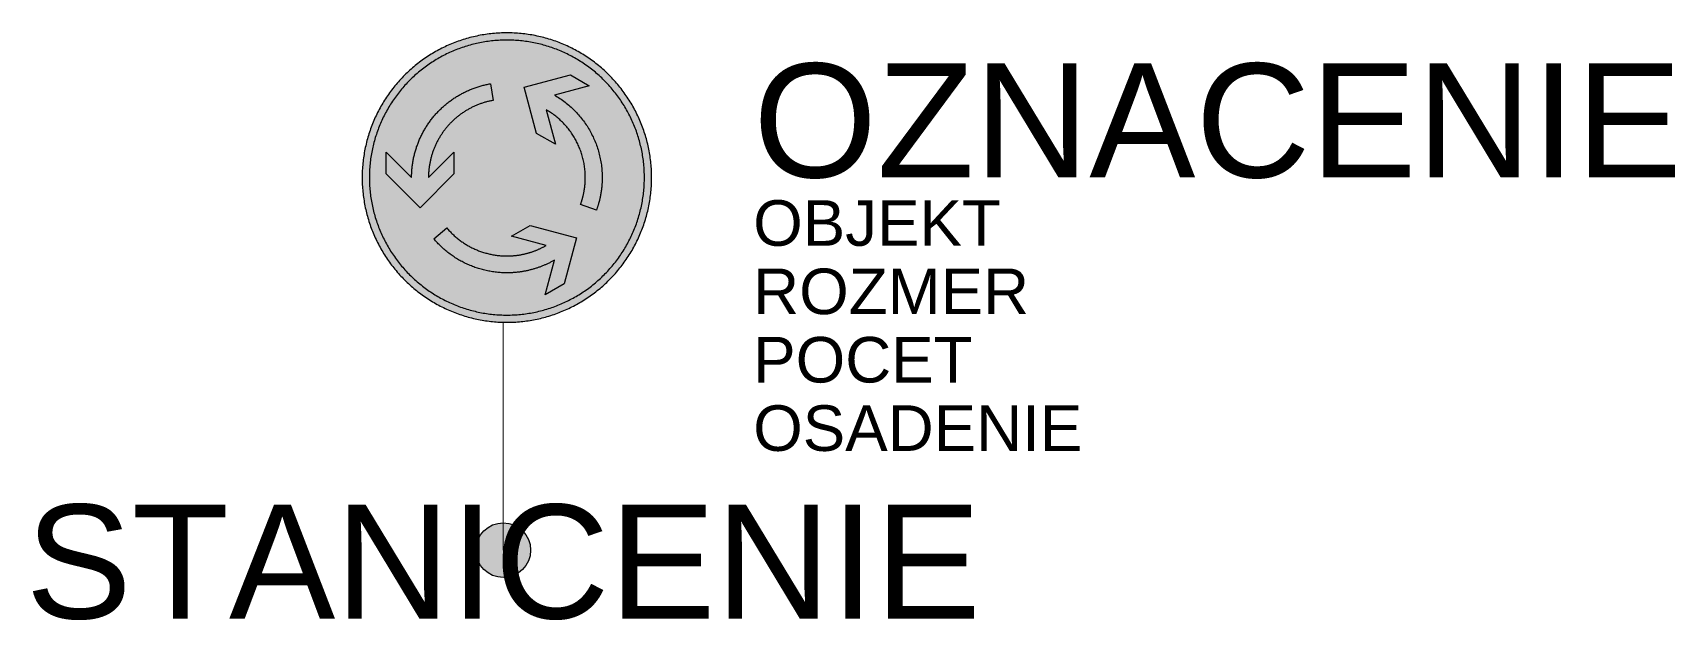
# Model space of a CAD drawing. Header units: metres. Extents: x -10.3 to 25.7, y -1.5 to 11.3.
import ezdxf
from ezdxf.enums import TextEntityAlignment as Align

# ---------------------------------------------------------------- set-up
doc = ezdxf.new("R2010")
doc.units = ezdxf.units.M
doc.layers.get('Defpoints').update_dxf_attribs({"color": 140, "lineweight": 5})
doc.styles.get("Standard").update_dxf_attribs({"font": 'arial.ttf'})

msp = doc.modelspace()

# ---------------------------------------------------------------- hatches: boundary and pattern name
at = {"true_color": 0xffffff}
for points in [[(3.253884, 8.174093), (3.253587, 8.213507), (3.2529, 8.252903), (3.251682, 8.292221), (3.24993, 8.331464), (3.247719, 8.370707), (3.245052, 8.409797), (3.241929, 8.44889), (3.238347, 8.487827), (3.234231, 8.526764), (3.229659, 8.565551), (3.224556, 8.60426), (3.219069, 8.642894), (3.213048, 8.68145), (3.206571, 8.719856), (3.199638, 8.758184), (3.192246, 8.796362), (3.184398, 8.834462), (3.176091, 8.872409), (3.167328, 8.910203), (3.158109, 8.947922), (3.148431, 8.985566), (3.138297, 9.022979), (3.127629, 9.060317), (3.11658, 9.097427), (3.10515, 9.134459), (3.093186, 9.171341), (3.080766, 9.207992), (3.067965, 9.244568), (3.05463, 9.280916), (3.040914, 9.317189), (3.026739, 9.353231), (3.012186, 9.389045), (2.997174, 9.424706), (2.981706, 9.460214), (2.965779, 9.495572), (2.949396, 9.530624), (2.932632, 9.565601), (2.915487, 9.600272), (2.897886, 9.63479), (2.879826, 9.66908), (2.861385, 9.703217), (2.842488, 9.737051), (2.823132, 9.770729), (2.803473, 9.804182), (2.78328, 9.837329), (2.762784, 9.870323), (2.741829, 9.903014), (2.720415, 9.935552), (2.698623, 9.967784), (2.676447, 9.999788), (2.653818, 10.031486), (2.63088, 10.062956), (2.607411, 10.094198), (2.583636, 10.125137), (2.559405, 10.15577), (2.534868, 10.186172), (2.5098, 10.216349), (2.484423, 10.246142), (2.458668, 10.275707), (2.432457, 10.304969), (2.405937, 10.334), (2.378964, 10.362653), (2.351607, 10.390997), (2.323947, 10.419041), (2.295828, 10.446776), (2.267484, 10.474133), (2.238831, 10.501106), (2.2098, 10.527626), (2.180538, 10.553837), (2.150973, 10.579592), (2.12118, 10.604969), (2.091003, 10.629962), (2.060601, 10.654574), (2.029968, 10.678805), (1.999029, 10.70258), (1.967787, 10.725974), (1.936317, 10.748987), (1.904541, 10.771616), (1.872615, 10.793792), (1.840383, 10.815584), (1.807845, 10.836998), (1.775154, 10.857953), (1.74216, 10.878449), (1.709013, 10.898642), (1.67556, 10.918379), (1.641882, 10.937657), (1.608048, 10.956554), (1.573911, 10.974995), (1.539621, 10.993055), (1.505103, 11.010656), (1.470432, 11.027879), (1.435455, 11.044643), (1.400403, 11.060948), (1.365045, 11.076875), (1.329537, 11.092343), (1.293876, 11.107355), (1.257984, 11.121986), (1.221942, 11.136083), (1.185747, 11.149874), (1.149399, 11.163134), (1.112823, 11.175935), (1.076172, 11.188355), (1.03929, 11.200319), (1.002258, 11.211824), (0.965073, 11.222873), (0.92781, 11.233466), (0.890319, 11.2436), (0.852753, 11.253278), (0.815034, 11.262497), (0.77724, 11.271338), (0.739215, 11.279642), (0.701193, 11.28749), (0.66294, 11.294882), (0.624612, 11.301818), (0.586206, 11.308295), (0.547725, 11.314238), (0.509091, 11.3198), (0.470382, 11.324828), (0.43152, 11.3294), (0.392658, 11.333516), (0.353721, 11.337173), (0.314628, 11.340299), (0.275463, 11.342966), (0.236295, 11.345174), (0.197052, 11.346851), (0.157656, 11.348069), (0.118263, 11.348831), (0.078867, 11.349062), (0.039396, 11.348831), (0, 11.348069), (-0.039321, 11.346851), (-0.078564, 11.345174), (-0.117807, 11.342966), (-0.156897, 11.340299), (-0.195987, 11.337173), (-0.234924, 11.333516), (-0.273864, 11.3294), (-0.312648, 11.324828), (-0.35136, 11.3198), (-0.389991, 11.314238), (-0.42855, 11.308295), (-0.466953, 11.301818), (-0.505284, 11.294882), (-0.543459, 11.28749), (-0.581559, 11.279642), (-0.619506, 11.271338), (-0.657303, 11.262497), (-0.695022, 11.253278), (-0.732663, 11.2436), (-0.770079, 11.233466), (-0.807417, 11.222873), (-0.844524, 11.211824), (-0.881559, 11.200319), (-0.918438, 11.188355), (-0.955092, 11.175935), (-0.991668, 11.163134), (-1.028016, 11.149874), (-1.064286, 11.136083), (-1.100328, 11.121986), (-1.136142, 11.107355), (-1.171803, 11.092343), (-1.207314, 11.076875), (-1.242669, 11.060948), (-1.277799, 11.044643), (-1.312698, 11.027879), (-1.347369, 11.010656), (-1.381887, 10.993055), (-1.416177, 10.974995), (-1.450314, 10.956554), (-1.484148, 10.937657), (-1.517829, 10.918379), (-1.551279, 10.898642), (-1.584426, 10.878449), (-1.617423, 10.857953), (-1.650111, 10.836998), (-1.682649, 10.815584), (-1.714881, 10.793792), (-1.746885, 10.771616), (-1.778586, 10.748987), (-1.810056, 10.725974), (-1.841298, 10.70258), (-1.872234, 10.678805), (-1.902867, 10.654574), (-1.933272, 10.629962), (-1.963446, 10.604969), (-1.993239, 10.579592), (-2.022807, 10.553837), (-2.052066, 10.527626), (-2.0811, 10.501106), (-2.10975, 10.474133), (-2.138097, 10.446776), (-2.166213, 10.419041), (-2.193876, 10.390997), (-2.22123, 10.362653), (-2.248206, 10.334), (-2.274723, 10.304969), (-2.300937, 10.275707), (-2.326692, 10.246142), (-2.352066, 10.216349), (-2.377059, 10.186172), (-2.401671, 10.15577), (-2.425905, 10.125137), (-2.449677, 10.094198), (-2.473071, 10.062956), (-2.496084, 10.031486), (-2.518716, 9.999788), (-2.540889, 9.967784), (-2.562684, 9.935552), (-2.584095, 9.903014), (-2.60505, 9.870323), (-2.625549, 9.837329), (-2.645742, 9.804182), (-2.665476, 9.770729), (-2.684754, 9.737051), (-2.703654, 9.703217), (-2.722092, 9.66908), (-2.740152, 9.63479), (-2.757756, 9.600272), (-2.774976, 9.565601), (-2.79174, 9.530624), (-2.808048, 9.495572), (-2.823972, 9.460214), (-2.83944, 9.424706), (-2.854452, 9.389045), (-2.869083, 9.353231), (-2.88318, 9.317189), (-2.896971, 9.280916), (-2.910231, 9.244568), (-2.923032, 9.207992), (-2.935452, 9.171341), (-2.947416, 9.134459), (-2.958924, 9.097427), (-2.969973, 9.060317), (-2.980563, 9.022979), (-2.990697, 8.985566), (-3.000375, 8.947922), (-3.009597, 8.910203), (-3.018435, 8.872409), (-3.026742, 8.834462), (-3.03459, 8.796362), (-3.041982, 8.758184), (-3.048915, 8.719856), (-3.055392, 8.68145), (-3.061335, 8.642894), (-3.066897, 8.60426), (-3.071928, 8.565551), (-3.0765, 8.526764), (-3.080613, 8.487827), (-3.084273, 8.44889), (-3.087396, 8.409797), (-3.090063, 8.370707), (-3.092274, 8.331464), (-3.093948, 8.292221), (-3.095169, 8.252903), (-3.095931, 8.213507), (-3.096159, 8.174036), (-3.095931, 8.13464), (-3.095169, 8.095244), (-3.093948, 8.055848), (-3.092274, 8.016605), (-3.090063, 7.97744), (-3.087396, 7.938272), (-3.084273, 7.899182), (-3.080613, 7.860245), (-3.0765, 7.821383), (-3.071928, 7.782521), (-3.066897, 7.743809), (-3.061335, 7.705178), (-3.055392, 7.666697), (-3.048915, 7.628291), (-3.041982, 7.589963), (-3.03459, 7.55171), (-3.026742, 7.513685), (-3.018435, 7.475663), (-3.009597, 7.437866), (-3.000375, 7.400147), (-2.990697, 7.362581), (-2.980563, 7.32509), (-2.969973, 7.28783), (-2.958924, 7.250645), (-2.947416, 7.21361), (-2.935452, 7.176731), (-2.923032, 7.140077), (-2.910231, 7.103501), (-2.896971, 7.067153), (-2.88318, 7.030958), (-2.869083, 6.994916), (-2.854452, 6.959027), (-2.83944, 6.923366), (-2.823972, 6.887855), (-2.808048, 6.8525), (-2.79174, 6.817448), (-2.774976, 6.782471), (-2.757756, 6.7478), (-2.740152, 6.713282), (-2.722092, 6.678992), (-2.703654, 6.644855), (-2.684754, 6.611021), (-2.665476, 6.57734), (-2.645742, 6.54389), (-2.625549, 6.510743), (-2.60505, 6.477746), (-2.584095, 6.445058), (-2.562684, 6.41252), (-2.540889, 6.380288), (-2.518716, 6.348359), (-2.496084, 6.316583), (-2.473071, 6.285113), (-2.449677, 6.253871), (-2.425905, 6.222935), (-2.401671, 6.192302), (-2.377059, 6.161897), (-2.352066, 6.131723), (-2.326692, 6.10193), (-2.300937, 6.072362), (-2.274723, 6.043103), (-2.248206, 6.014069), (-2.22123, 5.985419), (-2.193876, 5.957072), (-2.166213, 5.928956), (-2.138097, 5.901293), (-2.10975, 5.873939), (-2.0811, 5.846963), (-2.052066, 5.820446), (-2.022807, 5.794232), (-1.993239, 5.768477), (-1.963446, 5.743103), (-1.933272, 5.718032), (-1.902867, 5.693498), (-1.872234, 5.669264), (-1.841298, 5.645492), (-1.810056, 5.62202), (-1.778586, 5.599085), (-1.746885, 5.576453), (-1.714881, 5.55428), (-1.682649, 5.532485), (-1.650111, 5.511074), (-1.617423, 5.490119), (-1.584426, 5.46962), (-1.551279, 5.449427), (-1.517829, 5.429768), (-1.484148, 5.410415), (-1.450314, 5.391515), (-1.416177, 5.373077), (-1.381887, 5.355017), (-1.347369, 5.337413), (-1.312698, 5.320268), (-1.277799, 5.303504), (-1.242669, 5.287121), (-1.207314, 5.271197), (-1.171803, 5.255729), (-1.136142, 5.240717), (-1.100328, 5.226161), (-1.064286, 5.211989), (-1.028016, 5.198273), (-0.991668, 5.184938), (-0.955092, 5.172137), (-0.918438, 5.159717), (-0.881559, 5.147753), (-0.844524, 5.136323), (-0.807417, 5.125274), (-0.770079, 5.114606), (-0.732663, 5.104472), (-0.695022, 5.094794), (-0.657303, 5.085572), (-0.619506, 5.076809), (-0.581559, 5.068505), (-0.543459, 5.060657), (-0.505284, 5.053265), (-0.466953, 5.046329), (-0.42855, 5.039852), (-0.389991, 5.033834), (-0.35136, 5.028347), (-0.312648, 5.023241), (-0.273864, 5.018669), (-0.234924, 5.014556), (-0.195987, 5.010974), (-0.156897, 5.007848), (-0.117807, 5.005181), (-0.078564, 5.002973), (-0.039321, 5.001221), (0, 5), (0.039396, 4.999316), (0.078867, 4.999085), (0.118263, 4.999316), (0.157656, 5), (0.197052, 5.001221), (0.236295, 5.002973), (0.275463, 5.005181), (0.314628, 5.007848), (0.353721, 5.010974), (0.392658, 5.014556), (0.43152, 5.018669), (0.470382, 5.023241), (0.509091, 5.028347), (0.547725, 5.033834), (0.586206, 5.039852), (0.624612, 5.046329), (0.66294, 5.053265), (0.701193, 5.060657), (0.739215, 5.068505), (0.77724, 5.076809), (0.815034, 5.085572), (0.852753, 5.094794), (0.890319, 5.104472), (0.92781, 5.114606), (0.965073, 5.125274), (1.002258, 5.136323), (1.03929, 5.147753), (1.076172, 5.159717), (1.112823, 5.172137), (1.149399, 5.184938), (1.185747, 5.198273), (1.221942, 5.211989), (1.257984, 5.226161), (1.293876, 5.240717), (1.329537, 5.255729), (1.365045, 5.271197), (1.400403, 5.287121), (1.435455, 5.303504), (1.470432, 5.320268), (1.505103, 5.337413), (1.539621, 5.355017), (1.573911, 5.373077), (1.608048, 5.391515), (1.641882, 5.410415), (1.67556, 5.429768), (1.709013, 5.449427), (1.74216, 5.46962), (1.775154, 5.490119), (1.807845, 5.511074), (1.840383, 5.532485), (1.872615, 5.55428), (1.904541, 5.576453), (1.936317, 5.599085), (1.967787, 5.62202), (1.999029, 5.645492), (2.029968, 5.669264), (2.060601, 5.693498), (2.091003, 5.718032), (2.12118, 5.743103), (2.150973, 5.768477), (2.180538, 5.794232), (2.2098, 5.820446), (2.238831, 5.846963), (2.267484, 5.873939), (2.295828, 5.901293), (2.323947, 5.928956), (2.351607, 5.957072), (2.378964, 5.985419), (2.405937, 6.014069), (2.432457, 6.043103), (2.458668, 6.072362), (2.484423, 6.10193), (2.5098, 6.131723), (2.534868, 6.161897), (2.559405, 6.192302), (2.583636, 6.222935), (2.607411, 6.253871), (2.63088, 6.285113), (2.653818, 6.316583), (2.676447, 6.348359), (2.698623, 6.380288), (2.720415, 6.41252), (2.741829, 6.445058), (2.762784, 6.477746), (2.78328, 6.510743), (2.803473, 6.54389), (2.823132, 6.57734), (2.842488, 6.611021), (2.861385, 6.644855), (2.879826, 6.678992), (2.897886, 6.713282), (2.915487, 6.7478), (2.932632, 6.782471), (2.949396, 6.817448), (2.965779, 6.8525), (2.981706, 6.887855), (2.997174, 6.923366), (3.012186, 6.959027), (3.026739, 6.994916), (3.040914, 7.030958), (3.05463, 7.067153), (3.067965, 7.103501), (3.080766, 7.140077), (3.093186, 7.176731), (3.10515, 7.21361), (3.11658, 7.250645), (3.127629, 7.28783), (3.138297, 7.32509), (3.148431, 7.362581), (3.158109, 7.400147), (3.167328, 7.437866), (3.176091, 7.475663), (3.184398, 7.513685), (3.192246, 7.55171), (3.199638, 7.589963), (3.206571, 7.628291), (3.213048, 7.666697), (3.219069, 7.705178), (3.224556, 7.743809), (3.229659, 7.782521), (3.234231, 7.821383), (3.238347, 7.860245), (3.241929, 7.899182), (3.245052, 7.938272), (3.247719, 7.97744), (3.24993, 8.016605), (3.251682, 8.055848), (3.2529, 8.095244), (3.253587, 8.13464), (3.253815, 8.174036)], [(-1.826118, 7.512635), (-2.56695, 8.25347), (-2.56695, 8.72972), (-2.011326, 8.174093), (-2.011224, 8.197049), (-2.010843, 8.220059), (-2.010234, 8.243072), (-2.009319, 8.26601), (-2.008176, 8.28887), (-2.006805, 8.311805), (-2.005203, 8.33459), (-2.003298, 8.35745), (-2.001165, 8.380157), (-1.998804, 8.402939), (-1.996137, 8.425571), (-1.993317, 8.448278), (-1.990191, 8.470835), (-1.98684, 8.493389), (-1.983258, 8.515868), (-1.979373, 8.538347), (-1.975257, 8.560751), (-1.970991, 8.583077), (-1.966341, 8.605328), (-1.961541, 8.627579), (-1.956513, 8.649752), (-1.951254, 8.67185), (-1.945692, 8.693873), (-1.939899, 8.715818), (-1.933881, 8.737763), (-1.927707, 8.759555), (-1.92123, 8.78135), (-1.91445, 8.802989), (-1.907514, 8.824556), (-1.900353, 8.84612), (-1.892961, 8.867531), (-1.885341, 8.888945), (-1.877415, 8.910203), (-1.869339, 8.931386), (-1.860957, 8.952494), (-1.852422, 8.973527), (-1.843659, 8.994404), (-1.834593, 9.015284), (-1.825371, 9.036011), (-1.815846, 9.056585), (-1.806168, 9.077159), (-1.796262, 9.09758), (-1.786128, 9.117926), (-1.775766, 9.138119), (-1.765098, 9.158234), (-1.754277, 9.178274), (-1.743303, 9.198164), (-1.732026, 9.217976), (-1.720521, 9.237635), (-1.708863, 9.257141), (-1.696899, 9.276572), (-1.684782, 9.295928), (-1.672437, 9.315131), (-1.659864, 9.334181), (-1.647063, 9.353153), (-1.634034, 9.371975), (-1.620852, 9.390644), (-1.607364, 9.40916), (-1.593723, 9.427601), (-1.579854, 9.445889), (-1.565835, 9.464024), (-1.55151, 9.482009), (-1.537032, 9.499916), (-1.522323, 9.517595), (-1.507464, 9.535121), (-1.492377, 9.552494), (-1.477137, 9.569714), (-1.461669, 9.586706), (-1.446123, 9.603548), (-1.430352, 9.620159), (-1.414425, 9.636617), (-1.39827, 9.652925), (-1.38204, 9.669002), (-1.365582, 9.684854), (-1.348968, 9.70055), (-1.332204, 9.716018), (-1.31529, 9.731336), (-1.29822, 9.746498), (-1.281, 9.761357), (-1.263624, 9.776141), (-1.246098, 9.790619), (-1.228422, 9.804944), (-1.21059, 9.819116), (-1.192683, 9.833063), (-1.174548, 9.846779), (-1.15626, 9.860264), (-1.137894, 9.873599), (-1.119303, 9.886706), (-1.100634, 9.89966), (-1.081887, 9.912311), (-1.062915, 9.924884), (-1.043865, 9.937151), (-1.024662, 9.94919), (-1.005306, 9.961079), (-0.9858, 9.972737), (-0.966216, 9.984242), (-0.946557, 9.995444), (-0.92667, 10.006493), (-0.90678, 10.017314), (-0.886665, 10.027904), (-0.866472, 10.038269), (-0.846201, 10.048403), (-0.82578, 10.058309), (-0.805281, 10.068062), (-0.784632, 10.077512), (-0.763905, 10.086809), (-0.743028, 10.095875), (-0.722148, 10.104716), (-0.70104, 10.113326), (-0.679932, 10.12163), (-0.658674, 10.129784), (-0.637338, 10.13771), (-0.615849, 10.145405), (-0.59436, 10.152872), (-0.572721, 10.160111), (-0.551004, 10.167122), (-0.529209, 10.173827), (-0.507339, 10.180382), (-0.485319, 10.186706), (-0.463296, 10.192727), (-0.441123, 10.198517), (-0.418947, 10.204079), (-0.396621, 10.209491), (-0.374295, 10.214519), (-0.351816, 10.219397), (-0.329337, 10.224044), (-0.306705, 10.228388), (-0.284073, 10.232501), (-0.219714, 9.867755), (-0.238353, 9.864305), (-0.256947, 9.860723), (-0.275463, 9.856913), (-0.293979, 9.85295), (-0.312345, 9.848759), (-0.330708, 9.84434), (-0.348996, 9.839768), (-0.367209, 9.834968), (-0.385344, 9.830015), (-0.403404, 9.824831), (-0.421464, 9.819422), (-0.439371, 9.81386), (-0.4572, 9.808145), (-0.475032, 9.802202), (-0.492711, 9.796028), (-0.510387, 9.789704), (-0.527913, 9.783227), (-0.545439, 9.776522), (-0.562815, 9.769664), (-0.58011, 9.762578), (-0.597408, 9.755261), (-0.614553, 9.747869), (-0.631623, 9.740249), (-0.64854, 9.732401), (-0.665454, 9.7244), (-0.682218, 9.716246), (-0.698982, 9.707864), (-0.715518, 9.699332), (-0.732054, 9.690644), (-0.748512, 9.681728), (-0.76482, 9.672662), (-0.78105, 9.66344), (-0.79713, 9.653993), (-0.813132, 9.64439), (-0.829056, 9.634637), (-0.84483, 9.624731), (-0.860526, 9.614597), (-0.876147, 9.60431), (-0.891618, 9.59387), (-0.907008, 9.583202), (-0.922248, 9.572459), (-0.937338, 9.561485), (-0.952425, 9.550361), (-0.967284, 9.539006), (-0.982065, 9.527576), (-0.996774, 9.515918), (-1.011327, 9.504182), (-1.02573, 9.492218), (-1.040055, 9.480104), (-1.054227, 9.467834), (-1.068249, 9.455414), (-1.082118, 9.442766), (-1.095909, 9.43004), (-1.109625, 9.417161), (-1.123113, 9.404057), (-1.136523, 9.390797), (-1.149783, 9.377462), (-1.16289, 9.363899), (-1.175844, 9.350258), (-1.188645, 9.336389), (-1.201371, 9.32237), (-1.213944, 9.308273), (-1.226286, 9.293948), (-1.238556, 9.279545), (-1.25067, 9.264914), (-1.262559, 9.250208), (-1.27437, 9.235424), (-1.285953, 9.22049), (-1.297305, 9.205478), (-1.308582, 9.190316), (-1.319631, 9.174998), (-1.330452, 9.159683), (-1.341198, 9.144215), (-1.351713, 9.128594), (-1.362075, 9.112895), (-1.372209, 9.097121), (-1.382193, 9.081197), (-1.392021, 9.06527), (-1.401624, 9.049115), (-1.411071, 9.032963), (-1.420368, 9.016655), (-1.429437, 9.000272), (-1.438353, 8.983814), (-1.447038, 8.967278), (-1.455573, 8.950667), (-1.463955, 8.933903), (-1.472109, 8.917139), (-1.48011, 8.900222), (-1.487883, 8.88323), (-1.495503, 8.86616), (-1.50297, 8.849015), (-1.510131, 8.83187), (-1.51722, 8.814572), (-1.524078, 8.797199), (-1.530783, 8.779748), (-1.53726, 8.762222), (-1.543509, 8.744696), (-1.549605, 8.72702), (-1.555548, 8.709341), (-1.561263, 8.691509), (-1.56675, 8.67368), (-1.572084, 8.655773), (-1.577187, 8.637866), (-1.58214, 8.619806), (-1.586943, 8.601746), (-1.591437, 8.583611), (-1.595781, 8.565476), (-1.599972, 8.547188), (-1.603935, 8.5289), (-1.607667, 8.510612), (-1.611249, 8.492246), (-1.614603, 8.473805), (-1.617804, 8.455289), (-1.620774, 8.436848), (-1.623519, 8.418257), (-1.626108, 8.399663), (-1.628472, 8.381072), (-1.630605, 8.362403), (-1.632585, 8.343656), (-1.634337, 8.324912), (-1.635861, 8.306165), (-1.637235, 8.287346), (-1.638378, 8.268524), (-1.63929, 8.249702), (-1.639977, 8.230805), (-1.640511, 8.211908), (-1.640814, 8.193008), (-1.640967, 8.174036), (-1.085283, 8.72972), (-1.085283, 8.25347)], [(0.458562, 10.154576), (1.470561, 10.425731), (1.883013, 10.187606), (1.123989, 9.984257), (1.154049, 9.966488), (1.183842, 9.948275), (1.213257, 9.929684), (1.242288, 9.910556), (1.270938, 9.89105), (1.29921, 9.871085), (1.327023, 9.850664), (1.35453, 9.829862), (1.381659, 9.808601), (1.408329, 9.786962), (1.434618, 9.764939), (1.460526, 9.742535), (1.486053, 9.719675), (1.511121, 9.696434), (1.535811, 9.672812), (1.560117, 9.648887), (1.58397, 9.624503), (1.607361, 9.599813), (1.630374, 9.574745), (1.652931, 9.549293), (1.675029, 9.523538), (1.696746, 9.497477), (1.718004, 9.471035), (1.738806, 9.44429), (1.75923, 9.417161), (1.779117, 9.389807), (1.798623, 9.362069), (1.817598, 9.334103), (1.836192, 9.305759), (1.854249, 9.277184), (1.871853, 9.248303), (1.888998, 9.219119), (1.905684, 9.189704), (1.921917, 9.159986), (1.937613, 9.13004), (1.952853, 9.099788), (1.967637, 9.069386), (1.981884, 9.0386), (1.9956, 9.007664), (2.008935, 8.976497), (2.021661, 8.945102), (2.033931, 8.913479), (2.045664, 8.881628), (2.056941, 8.849549), (2.067687, 8.817317), (2.077821, 8.784854), (2.087574, 8.752241), (2.096718, 8.7194), (2.105328, 8.686403), (2.113407, 8.653256), (2.121027, 8.619881), (2.128038, 8.586431), (2.134515, 8.55275), (2.140458, 8.518916), (2.145867, 8.485007), (2.150667, 8.450945), (2.154936, 8.416733), (2.158668, 8.382365), (2.161794, 8.347925), (2.164383, 8.313329), (2.166441, 8.278658), (2.16789, 8.243912), (2.168727, 8.20901), (2.169033, 8.174036), (2.169033, 8.162606), (2.168955, 8.151176), (2.168805, 8.139746), (2.168574, 8.128391), (2.168271, 8.116961), (2.167965, 8.105531), (2.167509, 8.094101), (2.16705, 8.082749), (2.166519, 8.071319), (2.165907, 8.059964), (2.165298, 8.048534), (2.164536, 8.037179), (2.163774, 8.025827), (2.162937, 8.014397), (2.162022, 8.003042), (2.161107, 7.99169), (2.160042, 7.980335), (2.158974, 7.96898), (2.157831, 7.957703), (2.156613, 7.946351), (2.155317, 7.934996), (2.154021, 7.923719), (2.15265, 7.912364), (2.151126, 7.901087), (2.149677, 7.88981), (2.148078, 7.878533), (2.146401, 7.867253), (2.144724, 7.855976), (2.142972, 7.844774), (2.141142, 7.833497), (2.139237, 7.822295), (2.137332, 7.811096), (2.135277, 7.799894), (2.133219, 7.788692), (2.131086, 7.77749), (2.128875, 7.766288), (2.126664, 7.755164), (2.124303, 7.743962), (2.121942, 7.732838), (2.119503, 7.721711), (2.117064, 7.710587), (2.114472, 7.699538), (2.111883, 7.688414), (2.109216, 7.677365), (2.106471, 7.666316), (2.103654, 7.655267), (2.100834, 7.644218), (2.097861, 7.633244), (2.094891, 7.622195), (2.091843, 7.611221), (2.088795, 7.60025), (2.085594, 7.589276), (2.082393, 7.57838), (2.079117, 7.567406), (2.075763, 7.55651), (2.072334, 7.545614), (2.068905, 7.534793), (2.065401, 7.523897), (2.061819, 7.513076), (2.058162, 7.502255), (2.054427, 7.491437), (2.050695, 7.480691), (2.046885, 7.46987), (2.042997, 7.459127), (1.695, 7.585883), (1.698117, 7.594688), (1.701318, 7.603526), (1.704366, 7.612442), (1.707414, 7.62128), (1.710384, 7.630196), (1.713357, 7.639112), (1.716252, 7.648103), (1.719072, 7.657019), (1.721892, 7.66601), (1.724634, 7.674926), (1.727376, 7.683917), (1.729968, 7.692908), (1.73256, 7.701977), (1.735149, 7.710968), (1.737663, 7.720037), (1.740102, 7.729103), (1.742466, 7.738172), (1.744827, 7.747238), (1.747113, 7.756307), (1.749399, 7.765376), (1.75161, 7.77452), (1.753743, 7.783664), (1.755876, 7.79273), (1.757934, 7.801874), (1.759914, 7.811096), (1.761819, 7.82024), (1.763724, 7.829384), (1.765629, 7.838603), (1.767381, 7.847747), (1.769136, 7.856966), (1.770888, 7.866188), (1.772487, 7.875407), (1.774089, 7.884629), (1.775688, 7.893848), (1.777137, 7.903145), (1.778583, 7.912364), (1.780032, 7.921661), (1.781403, 7.93088), (1.782699, 7.940177), (1.783917, 7.949474), (1.785138, 7.958771), (1.786281, 7.968068), (1.787346, 7.977362), (1.788414, 7.986737), (1.789404, 7.996031), (1.790319, 8.005328), (1.791234, 8.0147), (1.792071, 8.023997), (1.792908, 8.033369), (1.793595, 8.042744), (1.794282, 8.052038), (1.794966, 8.061413), (1.7955, 8.070785), (1.796109, 8.080157), (1.796568, 8.089529), (1.797024, 8.098901), (1.797405, 8.108276), (1.797711, 8.117648), (1.798014, 8.127095), (1.798242, 8.13647), (1.798395, 8.145842), (1.798548, 8.155289), (1.798623, 8.164664), (1.798623, 8.174036), (1.798395, 8.202839), (1.797711, 8.231489), (1.79649, 8.260142), (1.794813, 8.288639), (1.79268, 8.317139), (1.790091, 8.345486), (1.787043, 8.37368), (1.783536, 8.401874), (1.779573, 8.429915), (1.775079, 8.457803), (1.770201, 8.485616), (1.764867, 8.513354), (1.759077, 8.540861), (1.752903, 8.568293), (1.746198, 8.59565), (1.739112, 8.622776), (1.731567, 8.649752), (1.723644, 8.67665), (1.715184, 8.70332), (1.706346, 8.729837), (1.697127, 8.756204), (1.687449, 8.782415), (1.67739, 8.808476), (1.666875, 8.834309), (1.655979, 8.859989), (1.644624, 8.885438), (1.632888, 8.910662), (1.620774, 8.93573), (1.608201, 8.960648), (1.595322, 8.98526), (1.581987, 9.009722), (1.568271, 9.033953), (1.554099, 9.057956), (1.539621, 9.081653), (1.524762, 9.1052), (1.509522, 9.128516), (1.493823, 9.151529), (1.477821, 9.174314), (1.461438, 9.196868), (1.444674, 9.219194), (1.427529, 9.241217), (1.410081, 9.262934), (1.392174, 9.284423), (1.373961, 9.305606), (1.355445, 9.326483), (1.33647, 9.347135), (1.317192, 9.367481), (1.297608, 9.387521), (1.277646, 9.407255), (1.2573, 9.426611), (1.236648, 9.445736), (1.215693, 9.464558), (1.194357, 9.482999), (1.172718, 9.501134), (1.150773, 9.518966), (1.128444, 9.536414), (1.10589, 9.553559), (1.082955, 9.570323), (1.059636, 9.586706), (1.036092, 9.602786), (1.012239, 9.618482), (0.988008, 9.633875), (0.963549, 9.648809), (0.938706, 9.66344), (1.142181, 8.904461), (0.729726, 9.142586)], [(1.60425, 6.85502), (1.333092, 5.84303), (0.92064, 5.604905), (1.123989, 6.36389), (1.109013, 6.355295), (1.094004, 6.346913), (1.078992, 6.338606), (1.063905, 6.330452), (1.04874, 6.322451), (1.0335, 6.314528), (1.018185, 6.30683), (1.002867, 6.299135), (0.987474, 6.291668), (0.972006, 6.284276), (0.956538, 6.277037), (0.940992, 6.269873), (0.925371, 6.26294), (0.909675, 6.256082), (0.893979, 6.249299), (0.878205, 6.242747), (0.862356, 6.23627), (0.846504, 6.229946), (0.830655, 6.223697), (0.814653, 6.217601), (0.798651, 6.211658), (0.782649, 6.205865), (0.766494, 6.200228), (0.750417, 6.194663), (0.734187, 6.189254), (0.718032, 6.18392), (0.701724, 6.178814), (0.685419, 6.173786), (0.669111, 6.168908), (0.652728, 6.164183), (0.63627, 6.159536), (0.619809, 6.155039), (0.603351, 6.150698), (0.586815, 6.146507), (0.570279, 6.142466), (0.553668, 6.138506), (0.537057, 6.134696), (0.520368, 6.131036), (0.503682, 6.127457), (0.486993, 6.124103), (0.470229, 6.120827), (0.453465, 6.117701), (0.436701, 6.114731), (0.419862, 6.111836), (0.40302, 6.109091), (0.386106, 6.106577), (0.369189, 6.104138), (0.352272, 6.101777), (0.33528, 6.099644), (0.318363, 6.097586), (0.301371, 6.095756), (0.284301, 6.094004), (0.267309, 6.092327), (0.250239, 6.090881), (0.233172, 6.089585), (0.216102, 6.088364), (0.198957, 6.087299), (0.181812, 6.086384), (0.164745, 6.085622), (0.1476, 6.085013), (0.130377, 6.084479), (0.113232, 6.084098), (0.096012, 6.083945), (0.078867, 6.08387), (0.049911, 6.084023), (0.02103, 6.084632), (-0.007848, 6.085622), (-0.036576, 6.087071), (-0.065304, 6.088823), (-0.093954, 6.091031), (-0.122529, 6.093548), (-0.151029, 6.096518), (-0.179451, 6.099872), (-0.207873, 6.103604), (-0.236145, 6.10772), (-0.264339, 6.112217), (-0.29238, 6.117092), (-0.320421, 6.122351), (-0.348312, 6.127913), (-0.376125, 6.133934), (-0.40386, 6.140333), (-0.431445, 6.147116), (-0.458952, 6.154202), (-0.486309, 6.161669), (-0.513588, 6.169517), (-0.540717, 6.177749), (-0.56769, 6.186359), (-0.594588, 6.195275), (-0.621336, 6.204569), (-0.647928, 6.214247), (-0.67437, 6.224306), (-0.700737, 6.234668), (-0.726873, 6.245414), (-0.752934, 6.256463), (-0.778764, 6.267893), (-0.804519, 6.279704), (-0.830046, 6.291818), (-0.855423, 6.304241), (-0.880644, 6.317117), (-0.905715, 6.330224), (-0.930555, 6.343712), (-0.955245, 6.357581), (-0.979779, 6.371753), (-1.004088, 6.386231), (-1.028244, 6.40109), (-1.052169, 6.416255), (-1.075869, 6.431723), (-1.099413, 6.447572), (-1.122732, 6.463727), (-1.145895, 6.480185), (-1.168755, 6.497027), (-1.191465, 6.514172), (-1.213944, 6.53162), (-1.236192, 6.549374), (-1.258215, 6.567434), (-1.280007, 6.5858), (-1.301574, 6.604544), (-1.32291, 6.623519), (-1.344015, 6.642872), (-1.36482, 6.662531), (-1.385469, 6.682421), (-1.405815, 6.702689), (-1.425855, 6.723263), (-1.445667, 6.744065), (-1.465251, 6.765251), (-1.484529, 6.786662), (-1.503579, 6.808454), (-1.522323, 6.830477), (-1.238529, 7.068623), (-1.223163, 7.050467), (-1.207467, 7.03256), (-1.191615, 7.014881), (-1.175538, 6.997508), (-1.15923, 6.980363), (-1.142697, 6.963446), (-1.125933, 6.946757), (-1.109016, 6.930374), (-1.091871, 6.914222), (-1.074498, 6.898295), (-1.056972, 6.882674), (-1.039215, 6.867281), (-1.021308, 6.852119), (-1.003173, 6.83726), (-0.98481, 6.822629), (-0.966369, 6.808304), (-0.9477, 6.794207), (-0.928803, 6.780413), (-0.909828, 6.76685), (-0.890625, 6.753515), (-0.871272, 6.740486), (-0.851688, 6.72776), (-0.832029, 6.715262), (-0.812139, 6.70307), (-0.792177, 6.691106), (-0.771984, 6.679448), (-0.751713, 6.668096), (-0.731217, 6.656969), (-0.710643, 6.646148), (-0.689838, 6.635633), (-0.668961, 6.625346), (-0.647928, 6.615365), (-0.626823, 6.605687), (-0.605487, 6.596315), (-0.584073, 6.587171), (-0.562584, 6.57833), (-0.540867, 6.569798), (-0.51915, 6.561566), (-0.497205, 6.553643), (-0.475185, 6.545945), (-0.453087, 6.538631), (-0.430911, 6.531545), (-0.408585, 6.524762), (-0.386106, 6.518285), (-0.363627, 6.512114), (-0.340995, 6.506321), (-0.318288, 6.500759), (-0.295503, 6.495503), (-0.272643, 6.49055), (-0.249633, 6.4859), (-0.22662, 6.481634), (-0.203454, 6.477596), (-0.180291, 6.473861), (-0.15705, 6.470507), (-0.133731, 6.467459), (-0.110337, 6.464717), (-0.086868, 6.462278), (-0.063324, 6.460145), (-0.039777, 6.458315), (-0.016155, 6.456869), (0.007542, 6.455726), (0.031242, 6.454886), (0.055017, 6.45443), (0.078867, 6.454277), (0.092964, 6.454355), (0.107136, 6.454505), (0.121233, 6.454811), (0.135408, 6.455192), (0.149505, 6.455726), (0.163602, 6.456335), (0.177699, 6.457097), (0.191718, 6.458012), (0.205815, 6.458927), (0.219837, 6.46007), (0.233856, 6.461288), (0.247878, 6.462584), (0.2619, 6.46403), (0.275919, 6.465554), (0.289863, 6.467231), (0.30381, 6.469061), (0.317754, 6.470966), (0.331623, 6.472946), (0.345567, 6.475079), (0.359436, 6.47729), (0.373227, 6.479651), (0.387096, 6.48209), (0.400887, 6.484682), (0.414681, 6.487349), (0.428397, 6.490169), (0.442188, 6.493064), (0.455829, 6.496112), (0.469545, 6.499235), (0.483183, 6.502436), (0.496824, 6.50579), (0.510387, 6.509294), (0.52395, 6.512876), (0.537513, 6.516533), (0.551001, 6.520343), (0.564489, 6.524228), (0.577899, 6.528269), (0.591312, 6.532382), (0.604722, 6.536651), (0.618057, 6.540992), (0.631392, 6.545414), (0.644652, 6.549986), (0.657909, 6.554633), (0.671094, 6.559433), (0.684276, 6.564311), (0.697383, 6.569339), (0.710487, 6.574445), (0.723519, 6.579626), (0.736548, 6.58496), (0.749502, 6.590372), (0.762456, 6.595934), (0.775335, 6.601571), (0.788211, 6.607364), (0.801015, 6.613232), (0.813738, 6.619175), (0.826464, 6.625271), (0.839115, 6.631442), (0.851763, 6.637691), (0.864336, 6.644093), (0.876834, 6.65057), (0.889329, 6.657197), (0.901749, 6.663905), (0.914094, 6.670685), (0.926439, 6.677621), (0.938706, 6.684629), (0.179805, 6.88805), (0.59226, 7.126175)]]:
    msp.add_hatch(color=7, dxfattribs=at).paths.add_polyline_path(points)
at = {"true_color": 0x005b8c}
msp.add_hatch(color=146, dxfattribs=at).paths.add_polyline_path([(3.095133, 8.174093), (3.094863, 8.211527), (3.094176, 8.24894), (3.093033, 8.286278), (3.091356, 8.323616), (3.089301, 8.360879), (3.086784, 8.398064), (3.083814, 8.435174), (3.080307, 8.472206), (3.076422, 8.509088), (3.072078, 8.545967), (3.067278, 8.582771), (3.062019, 8.619425), (3.056382, 8.656076), (3.050208, 8.692577), (3.043656, 8.728925), (3.036645, 8.76527), (3.029178, 8.80139), (3.021252, 8.83751), (3.012948, 8.873399), (3.004107, 8.909288), (2.994963, 8.944952), (2.985288, 8.980535), (2.975229, 9.015968), (2.964714, 9.051251), (2.953815, 9.086453), (2.942463, 9.12143), (2.930652, 9.156329), (2.91846, 9.191078), (2.905887, 9.225596), (2.892855, 9.260039), (2.87937, 9.294251), (2.865501, 9.328313), (2.851251, 9.362222), (2.836545, 9.395903), (2.821458, 9.429506), (2.805912, 9.462806), (2.789985, 9.496028), (2.77368, 9.529025), (2.756916, 9.561791), (2.739771, 9.594404), (2.722245, 9.626789), (2.704338, 9.658946), (2.685972, 9.690872), (2.667228, 9.722648), (2.648103, 9.754196), (2.628594, 9.785513), (2.608629, 9.816602), (2.588361, 9.847463), (2.567634, 9.878096), (2.546604, 9.908501), (2.525115, 9.9386), (2.503245, 9.968546), (2.480994, 9.998186), (2.45844, 10.027601), (2.435427, 10.05671), (2.412033, 10.085588), (2.388336, 10.114241), (2.36418, 10.142585), (2.339721, 10.170629), (2.314803, 10.198442), (2.289582, 10.226024), (2.263977, 10.253228), (2.237994, 10.280204), (2.211705, 10.306874), (2.185035, 10.333163), (2.158059, 10.359146), (2.130855, 10.384751), (2.103273, 10.409972), (2.07546, 10.434812), (2.047416, 10.459349), (2.019072, 10.48343), (1.990419, 10.507202), (1.961541, 10.530596), (1.932432, 10.553609), (1.903017, 10.576163), (1.873377, 10.598414), (1.843431, 10.620284), (1.813332, 10.641773), (1.782927, 10.662803), (1.752294, 10.68353), (1.721433, 10.703798), (1.690344, 10.723763), (1.659027, 10.743272), (1.627479, 10.762397), (1.595703, 10.781141), (1.563777, 10.799507), (1.531542, 10.817414), (1.499157, 10.83494), (1.466622, 10.852085), (1.433778, 10.868849), (1.400859, 10.885154), (1.367637, 10.901081), (1.334337, 10.916627), (1.300734, 10.931714), (1.267053, 10.94642), (1.233144, 10.96067), (1.199082, 10.974539), (1.164792, 10.988024), (1.130427, 11.001056), (1.095831, 11.013704), (1.06116, 11.025896), (1.026261, 11.037632), (0.991284, 11.048984), (0.956082, 11.059958), (0.920799, 11.070398), (0.885366, 11.080457), (0.849783, 11.090132), (0.814044, 11.099354), (0.77823, 11.108117), (0.742263, 11.116421), (0.706221, 11.124347), (0.670026, 11.131814), (0.633756, 11.138825), (0.59733, 11.145455), (0.560832, 11.151551), (0.524256, 11.157266), (0.487602, 11.162522), (0.450798, 11.167325), (0.413919, 11.171666), (0.376962, 11.175554), (0.339927, 11.178983), (0.302817, 11.181953), (0.265632, 11.184545), (0.228447, 11.186603), (0.191109, 11.188202), (0.153771, 11.189345), (0.116358, 11.190107), (0.078867, 11.190335), (0.041376, 11.190107), (0.003963, 11.189345), (-0.033375, 11.188202), (-0.070713, 11.186603), (-0.107976, 11.184545), (-0.145161, 11.181953), (-0.182271, 11.178983), (-0.219303, 11.175554), (-0.256185, 11.171666), (-0.293067, 11.167325), (-0.329871, 11.162522), (-0.366522, 11.157266), (-0.403176, 11.151551), (-0.439674, 11.145455), (-0.476022, 11.138825), (-0.51237, 11.131814), (-0.548487, 11.124347), (-0.584607, 11.116421), (-0.620496, 11.108117), (-0.656388, 11.099354), (-0.692049, 11.090132), (-0.727635, 11.080457), (-0.763068, 11.070398), (-0.798348, 11.059958), (-0.833553, 11.048984), (-0.868527, 11.037632), (-0.903429, 11.025896), (-0.938175, 11.013704), (-0.972693, 11.001056), (-1.007136, 10.988024), (-1.041351, 10.974539), (-1.07541, 10.96067), (-1.109319, 10.94642), (-1.143, 10.931714), (-1.176606, 10.916627), (-1.209903, 10.901081), (-1.243128, 10.885154), (-1.276122, 10.868849), (-1.308888, 10.852085), (-1.341501, 10.83494), (-1.373886, 10.817414), (-1.406043, 10.799507), (-1.437972, 10.781141), (-1.469745, 10.762397), (-1.501293, 10.743272), (-1.53261, 10.723763), (-1.563702, 10.703798), (-1.594563, 10.68353), (-1.625193, 10.662803), (-1.655598, 10.641773), (-1.685697, 10.620284), (-1.715643, 10.598414), (-1.745286, 10.576163), (-1.774698, 10.553609), (-1.803807, 10.530596), (-1.832688, 10.507202), (-1.861338, 10.48343), (-1.889685, 10.459349), (-1.917726, 10.434812), (-1.945539, 10.409972), (-1.973124, 10.384751), (-2.000328, 10.359146), (-2.027301, 10.333163), (-2.053971, 10.306874), (-2.08026, 10.280204), (-2.106246, 10.253228), (-2.131848, 10.226024), (-2.157069, 10.198442), (-2.181912, 10.170629), (-2.206449, 10.142585), (-2.230527, 10.114241), (-2.254302, 10.085588), (-2.277696, 10.05671), (-2.300706, 10.027601), (-2.323263, 9.998186), (-2.345514, 9.968546), (-2.367381, 9.9386), (-2.38887, 9.908501), (-2.409903, 9.878096), (-2.430627, 9.847463), (-2.450898, 9.816602), (-2.470863, 9.785513), (-2.490369, 9.754196), (-2.509494, 9.722648), (-2.528241, 9.690872), (-2.546604, 9.658946), (-2.564511, 9.626789), (-2.582037, 9.594404), (-2.599182, 9.561791), (-2.615946, 9.529025), (-2.632254, 9.496028), (-2.648178, 9.462806), (-2.663724, 9.429506), (-2.678811, 9.395903), (-2.693517, 9.362222), (-2.707767, 9.328313), (-2.721636, 9.294251), (-2.735124, 9.260039), (-2.748153, 9.225596), (-2.760804, 9.191078), (-2.772996, 9.156329), (-2.784729, 9.12143), (-2.796084, 9.086453), (-2.807055, 9.051251), (-2.817495, 9.015968), (-2.827554, 8.980535), (-2.837232, 8.944952), (-2.846451, 8.909288), (-2.855214, 8.873399), (-2.863521, 8.83751), (-2.871444, 8.80139), (-2.878914, 8.76527), (-2.885922, 8.728925), (-2.892552, 8.692577), (-2.898648, 8.656076), (-2.904363, 8.619425), (-2.909622, 8.582771), (-2.914422, 8.545967), (-2.918766, 8.509088), (-2.922651, 8.472206), (-2.92608, 8.435174), (-2.929053, 8.398064), (-2.931642, 8.360879), (-2.9337, 8.323616), (-2.935302, 8.286278), (-2.936445, 8.24894), (-2.937207, 8.211527), (-2.937435, 8.174036), (-2.937207, 8.136545), (-2.936445, 8.099132), (-2.935302, 8.061794), (-2.9337, 8.024456), (-2.931642, 7.987268), (-2.929053, 7.950083), (-2.92608, 7.912973), (-2.922651, 7.875941), (-2.918766, 7.838984), (-2.914422, 7.802102), (-2.909622, 7.765298), (-2.904363, 7.728647), (-2.898648, 7.692071), (-2.892552, 7.65557), (-2.885922, 7.619147), (-2.878914, 7.582877), (-2.871444, 7.546682), (-2.863521, 7.510637), (-2.855214, 7.474673), (-2.846451, 7.438859), (-2.837232, 7.40312), (-2.827554, 7.367534), (-2.817495, 7.332101), (-2.807055, 7.296821), (-2.796084, 7.261616), (-2.784729, 7.226642), (-2.772996, 7.19174), (-2.760804, 7.157069), (-2.748153, 7.122476), (-2.735124, 7.088108), (-2.721636, 7.053818), (-2.707767, 7.019759), (-2.693517, 6.98585), (-2.678811, 6.952169), (-2.663724, 6.918563), (-2.648178, 6.885266), (-2.632254, 6.852041), (-2.615946, 6.819122), (-2.599182, 6.786281), (-2.582037, 6.753743), (-2.564511, 6.721358), (-2.546604, 6.689126), (-2.528241, 6.657197), (-2.509494, 6.625424), (-2.490369, 6.593876), (-2.470863, 6.562559), (-2.450898, 6.531467), (-2.430627, 6.500606), (-2.409903, 6.469976), (-2.38887, 6.439571), (-2.367381, 6.409472), (-2.345514, 6.379526), (-2.323263, 6.349883), (-2.300706, 6.320471), (-2.277696, 6.291362), (-2.254302, 6.262481), (-2.230527, 6.233831), (-2.206449, 6.205484), (-2.181912, 6.177443), (-2.157069, 6.14963), (-2.131848, 6.122045), (-2.106246, 6.094841), (-2.08026, 6.067868), (-2.053971, 6.041198), (-2.027301, 6.014909), (-2.000328, 5.988923), (-1.973124, 5.963321), (-1.945539, 5.9381), (-1.917726, 5.913182), (-1.889685, 5.88872), (-1.861338, 5.864567), (-1.832688, 5.840867), (-1.803807, 5.817473), (-1.774698, 5.794463), (-1.745286, 5.771906), (-1.715643, 5.749655), (-1.685697, 5.727788), (-1.655598, 5.706299), (-1.625193, 5.685266), (-1.594563, 5.664542), (-1.563702, 5.644271), (-1.53261, 5.624306), (-1.501293, 5.6048), (-1.469745, 5.585675), (-1.437972, 5.566928), (-1.406043, 5.548565), (-1.373886, 5.530658), (-1.341501, 5.513132), (-1.308888, 5.495987), (-1.276122, 5.479223), (-1.243128, 5.462915), (-1.209903, 5.446991), (-1.176606, 5.431445), (-1.143, 5.416358), (-1.109319, 5.401652), (-1.07541, 5.387402), (-1.041351, 5.373533), (-1.007136, 5.360045), (-0.972693, 5.347016), (-0.938175, 5.334443), (-0.903429, 5.322251), (-0.868527, 5.31044), (-0.833553, 5.299085), (-0.798348, 5.288189), (-0.763068, 5.277674), (-0.727635, 5.267615), (-0.692049, 5.257937), (-0.656388, 5.248793), (-0.620496, 5.239955), (-0.584607, 5.231648), (-0.548487, 5.223725), (-0.51237, 5.216255), (-0.476022, 5.209247), (-0.439674, 5.202692), (-0.403176, 5.196521), (-0.366522, 5.190881), (-0.329871, 5.185625), (-0.293067, 5.180822), (-0.256185, 5.176481), (-0.219303, 5.172593), (-0.182271, 5.169089), (-0.145161, 5.166116), (-0.107976, 5.163602), (-0.070713, 5.161544), (-0.033375, 5.159867), (0.003963, 5.158724), (0.041376, 5.15804), (0.078867, 5.157812), (0.116358, 5.15804), (0.153771, 5.158724), (0.191109, 5.159867), (0.228447, 5.161544), (0.265632, 5.163602), (0.302817, 5.166116), (0.339927, 5.169089), (0.376962, 5.172593), (0.413919, 5.176481), (0.450798, 5.180822), (0.487602, 5.185625), (0.524256, 5.190881), (0.560832, 5.196521), (0.59733, 5.202692), (0.633756, 5.209247), (0.670026, 5.216255), (0.706221, 5.223725), (0.742263, 5.231648), (0.77823, 5.239955), (0.814044, 5.248793), (0.849783, 5.257937), (0.885366, 5.267615), (0.920799, 5.277674), (0.956082, 5.288189), (0.991284, 5.299085), (1.026261, 5.31044), (1.06116, 5.322251), (1.095831, 5.334443), (1.130427, 5.347016), (1.164792, 5.360045), (1.199082, 5.373533), (1.233144, 5.387402), (1.267053, 5.401652), (1.300734, 5.416358), (1.334337, 5.431445), (1.367637, 5.446991), (1.400859, 5.462915), (1.433778, 5.479223), (1.466622, 5.495987), (1.499157, 5.513132), (1.531542, 5.530658), (1.563777, 5.548565), (1.595703, 5.566928), (1.627479, 5.585675), (1.659027, 5.6048), (1.690344, 5.624306), (1.721433, 5.644271), (1.752294, 5.664542), (1.782927, 5.685266), (1.813332, 5.706299), (1.843431, 5.727788), (1.873377, 5.749655), (1.903017, 5.771906), (1.932432, 5.794463), (1.961541, 5.817473), (1.990419, 5.840867), (2.019072, 5.864567), (2.047416, 5.88872), (2.07546, 5.913182), (2.103273, 5.9381), (2.130855, 5.963321), (2.158059, 5.988923), (2.185035, 6.014909), (2.211705, 6.041198), (2.237994, 6.067868), (2.263977, 6.094841), (2.289582, 6.122045), (2.314803, 6.14963), (2.339721, 6.177443), (2.36418, 6.205484), (2.388336, 6.233831), (2.412033, 6.262481), (2.435427, 6.291362), (2.45844, 6.320471), (2.480994, 6.349883), (2.503245, 6.379526), (2.525115, 6.409472), (2.546604, 6.439571), (2.567634, 6.469976), (2.588361, 6.500606), (2.608629, 6.531467), (2.628594, 6.562559), (2.648103, 6.593876), (2.667228, 6.625424), (2.685972, 6.657197), (2.704338, 6.689126), (2.722245, 6.721358), (2.739771, 6.753743), (2.756916, 6.786281), (2.77368, 6.819122), (2.789985, 6.852041), (2.805912, 6.885266), (2.821458, 6.918563), (2.836545, 6.952169), (2.851251, 6.98585), (2.865501, 7.019759), (2.87937, 7.053818), (2.892855, 7.088108), (2.905887, 7.122476), (2.91846, 7.157069), (2.930652, 7.19174), (2.942463, 7.226642), (2.953815, 7.261616), (2.964714, 7.296821), (2.975229, 7.332101), (2.985288, 7.367534), (2.994963, 7.40312), (3.004107, 7.438859), (3.012948, 7.474673), (3.021252, 7.510637), (3.029178, 7.546682), (3.036645, 7.582877), (3.043656, 7.619147), (3.050208, 7.65557), (3.056382, 7.692071), (3.062019, 7.728647), (3.067278, 7.765298), (3.072078, 7.802102), (3.076422, 7.838984), (3.080307, 7.875941), (3.083814, 7.912973), (3.086784, 7.950083), (3.089301, 7.987268), (3.091356, 8.024456), (3.093033, 8.061794), (3.094176, 8.099132), (3.094863, 8.136545), (3.095091, 8.174036)])
h = msp.add_hatch(color=0)
h.dxf.hatch_style = 1
h.paths.add_polyline_path([(0.6, 0, 1), (-0.6, 0, 1)])

# ---------------------------------------------------------------- linework, layer by layer
at = {"lineweight": 9}
msp.add_line((0, 5), (0, 2.5), dxfattribs=at)
at = {"color": 0, "lineweight": 9}
msp.add_line((0, 2.5), (0, 0), dxfattribs=at)
at = {"color": 7, "true_color": 0xf1efea}
for points in [[(3.253884, 8.174093), (3.253587, 8.213507), (3.2529, 8.252903), (3.251682, 8.292221), (3.24993, 8.331464), (3.247719, 8.370707), (3.245052, 8.409797), (3.241929, 8.44889), (3.238347, 8.487827), (3.234231, 8.526764), (3.229659, 8.565551), (3.224556, 8.60426), (3.219069, 8.642894), (3.213048, 8.68145), (3.206571, 8.719856), (3.199638, 8.758184), (3.192246, 8.796362), (3.184398, 8.834462), (3.176091, 8.872409), (3.167328, 8.910203), (3.158109, 8.947922), (3.148431, 8.985566), (3.138297, 9.022979), (3.127629, 9.060317), (3.11658, 9.097427), (3.10515, 9.134459), (3.093186, 9.171341), (3.080766, 9.207992), (3.067965, 9.244568), (3.05463, 9.280916), (3.040914, 9.317189), (3.026739, 9.353231), (3.012186, 9.389045), (2.997174, 9.424706), (2.981706, 9.460214), (2.965779, 9.495572), (2.949396, 9.530624), (2.932632, 9.565601), (2.915487, 9.600272), (2.897886, 9.63479), (2.879826, 9.66908), (2.861385, 9.703217), (2.842488, 9.737051), (2.823132, 9.770729), (2.803473, 9.804182), (2.78328, 9.837329), (2.762784, 9.870323), (2.741829, 9.903014), (2.720415, 9.935552), (2.698623, 9.967784), (2.676447, 9.999788), (2.653818, 10.031486), (2.63088, 10.062956), (2.607411, 10.094198), (2.583636, 10.125137), (2.559405, 10.15577), (2.534868, 10.186172), (2.5098, 10.216349), (2.484423, 10.246142), (2.458668, 10.275707), (2.432457, 10.304969), (2.405937, 10.334), (2.378964, 10.362653), (2.351607, 10.390997), (2.323947, 10.419041), (2.295828, 10.446776), (2.267484, 10.474133), (2.238831, 10.501106), (2.2098, 10.527626), (2.180538, 10.553837), (2.150973, 10.579592), (2.12118, 10.604969), (2.091003, 10.629962), (2.060601, 10.654574), (2.029968, 10.678805), (1.999029, 10.70258), (1.967787, 10.725974), (1.936317, 10.748987), (1.904541, 10.771616), (1.872615, 10.793792), (1.840383, 10.815584), (1.807845, 10.836998), (1.775154, 10.857953), (1.74216, 10.878449), (1.709013, 10.898642), (1.67556, 10.918379), (1.641882, 10.937657), (1.608048, 10.956554), (1.573911, 10.974995), (1.539621, 10.993055), (1.505103, 11.010656), (1.470432, 11.027879), (1.435455, 11.044643), (1.400403, 11.060948), (1.365045, 11.076875), (1.329537, 11.092343), (1.293876, 11.107355), (1.257984, 11.121986), (1.221942, 11.136083), (1.185747, 11.149874), (1.149399, 11.163134), (1.112823, 11.175935), (1.076172, 11.188355), (1.03929, 11.200319), (1.002258, 11.211824), (0.965073, 11.222873), (0.92781, 11.233466), (0.890319, 11.2436), (0.852753, 11.253278), (0.815034, 11.262497), (0.77724, 11.271338), (0.739215, 11.279642), (0.701193, 11.28749), (0.66294, 11.294882), (0.624612, 11.301818), (0.586206, 11.308295), (0.547725, 11.314238), (0.509091, 11.3198), (0.470382, 11.324828), (0.43152, 11.3294), (0.392658, 11.333516), (0.353721, 11.337173), (0.314628, 11.340299), (0.275463, 11.342966), (0.236295, 11.345174), (0.197052, 11.346851), (0.157656, 11.348069), (0.118263, 11.348831), (0.078867, 11.349062), (0.039396, 11.348831), (0, 11.348069), (-0.039321, 11.346851), (-0.078564, 11.345174), (-0.117807, 11.342966), (-0.156897, 11.340299), (-0.195987, 11.337173), (-0.234924, 11.333516), (-0.273864, 11.3294), (-0.312648, 11.324828), (-0.35136, 11.3198), (-0.389991, 11.314238), (-0.42855, 11.308295), (-0.466953, 11.301818), (-0.505284, 11.294882), (-0.543459, 11.28749), (-0.581559, 11.279642), (-0.619506, 11.271338), (-0.657303, 11.262497), (-0.695022, 11.253278), (-0.732663, 11.2436), (-0.770079, 11.233466), (-0.807417, 11.222873), (-0.844524, 11.211824), (-0.881559, 11.200319), (-0.918438, 11.188355), (-0.955092, 11.175935), (-0.991668, 11.163134), (-1.028016, 11.149874), (-1.064286, 11.136083), (-1.100328, 11.121986), (-1.136142, 11.107355), (-1.171803, 11.092343), (-1.207314, 11.076875), (-1.242669, 11.060948), (-1.277799, 11.044643), (-1.312698, 11.027879), (-1.347369, 11.010656), (-1.381887, 10.993055), (-1.416177, 10.974995), (-1.450314, 10.956554), (-1.484148, 10.937657), (-1.517829, 10.918379), (-1.551279, 10.898642), (-1.584426, 10.878449), (-1.617423, 10.857953), (-1.650111, 10.836998), (-1.682649, 10.815584), (-1.714881, 10.793792), (-1.746885, 10.771616), (-1.778586, 10.748987), (-1.810056, 10.725974), (-1.841298, 10.70258), (-1.872234, 10.678805), (-1.902867, 10.654574), (-1.933272, 10.629962), (-1.963446, 10.604969), (-1.993239, 10.579592), (-2.022807, 10.553837), (-2.052066, 10.527626), (-2.0811, 10.501106), (-2.10975, 10.474133), (-2.138097, 10.446776), (-2.166213, 10.419041), (-2.193876, 10.390997), (-2.22123, 10.362653), (-2.248206, 10.334), (-2.274723, 10.304969), (-2.300937, 10.275707), (-2.326692, 10.246142), (-2.352066, 10.216349), (-2.377059, 10.186172), (-2.401671, 10.15577), (-2.425905, 10.125137), (-2.449677, 10.094198), (-2.473071, 10.062956), (-2.496084, 10.031486), (-2.518716, 9.999788), (-2.540889, 9.967784), (-2.562684, 9.935552), (-2.584095, 9.903014), (-2.60505, 9.870323), (-2.625549, 9.837329), (-2.645742, 9.804182), (-2.665476, 9.770729), (-2.684754, 9.737051), (-2.703654, 9.703217), (-2.722092, 9.66908), (-2.740152, 9.63479), (-2.757756, 9.600272), (-2.774976, 9.565601), (-2.79174, 9.530624), (-2.808048, 9.495572), (-2.823972, 9.460214), (-2.83944, 9.424706), (-2.854452, 9.389045), (-2.869083, 9.353231), (-2.88318, 9.317189), (-2.896971, 9.280916), (-2.910231, 9.244568), (-2.923032, 9.207992), (-2.935452, 9.171341), (-2.947416, 9.134459), (-2.958924, 9.097427), (-2.969973, 9.060317), (-2.980563, 9.022979), (-2.990697, 8.985566), (-3.000375, 8.947922), (-3.009597, 8.910203), (-3.018435, 8.872409), (-3.026742, 8.834462), (-3.03459, 8.796362), (-3.041982, 8.758184), (-3.048915, 8.719856), (-3.055392, 8.68145), (-3.061335, 8.642894), (-3.066897, 8.60426), (-3.071928, 8.565551), (-3.0765, 8.526764), (-3.080613, 8.487827), (-3.084273, 8.44889), (-3.087396, 8.409797), (-3.090063, 8.370707), (-3.092274, 8.331464), (-3.093948, 8.292221), (-3.095169, 8.252903), (-3.095931, 8.213507), (-3.096159, 8.174036), (-3.095931, 8.13464), (-3.095169, 8.095244), (-3.093948, 8.055848), (-3.092274, 8.016605), (-3.090063, 7.97744), (-3.087396, 7.938272), (-3.084273, 7.899182), (-3.080613, 7.860245), (-3.0765, 7.821383), (-3.071928, 7.782521), (-3.066897, 7.743809), (-3.061335, 7.705178), (-3.055392, 7.666697), (-3.048915, 7.628291), (-3.041982, 7.589963), (-3.03459, 7.55171), (-3.026742, 7.513685), (-3.018435, 7.475663), (-3.009597, 7.437866), (-3.000375, 7.400147), (-2.990697, 7.362581), (-2.980563, 7.32509), (-2.969973, 7.28783), (-2.958924, 7.250645), (-2.947416, 7.21361), (-2.935452, 7.176731), (-2.923032, 7.140077), (-2.910231, 7.103501), (-2.896971, 7.067153), (-2.88318, 7.030958), (-2.869083, 6.994916), (-2.854452, 6.959027), (-2.83944, 6.923366), (-2.823972, 6.887855), (-2.808048, 6.8525), (-2.79174, 6.817448), (-2.774976, 6.782471), (-2.757756, 6.7478), (-2.740152, 6.713282), (-2.722092, 6.678992), (-2.703654, 6.644855), (-2.684754, 6.611021), (-2.665476, 6.57734), (-2.645742, 6.54389), (-2.625549, 6.510743), (-2.60505, 6.477746), (-2.584095, 6.445058), (-2.562684, 6.41252), (-2.540889, 6.380288), (-2.518716, 6.348359), (-2.496084, 6.316583), (-2.473071, 6.285113), (-2.449677, 6.253871), (-2.425905, 6.222935), (-2.401671, 6.192302), (-2.377059, 6.161897), (-2.352066, 6.131723), (-2.326692, 6.10193), (-2.300937, 6.072362), (-2.274723, 6.043103), (-2.248206, 6.014069), (-2.22123, 5.985419), (-2.193876, 5.957072), (-2.166213, 5.928956), (-2.138097, 5.901293), (-2.10975, 5.873939), (-2.0811, 5.846963), (-2.052066, 5.820446), (-2.022807, 5.794232), (-1.993239, 5.768477), (-1.963446, 5.743103), (-1.933272, 5.718032), (-1.902867, 5.693498), (-1.872234, 5.669264), (-1.841298, 5.645492), (-1.810056, 5.62202), (-1.778586, 5.599085), (-1.746885, 5.576453), (-1.714881, 5.55428), (-1.682649, 5.532485), (-1.650111, 5.511074), (-1.617423, 5.490119), (-1.584426, 5.46962), (-1.551279, 5.449427), (-1.517829, 5.429768), (-1.484148, 5.410415), (-1.450314, 5.391515), (-1.416177, 5.373077), (-1.381887, 5.355017), (-1.347369, 5.337413), (-1.312698, 5.320268), (-1.277799, 5.303504), (-1.242669, 5.287121), (-1.207314, 5.271197), (-1.171803, 5.255729), (-1.136142, 5.240717), (-1.100328, 5.226161), (-1.064286, 5.211989), (-1.028016, 5.198273), (-0.991668, 5.184938), (-0.955092, 5.172137), (-0.918438, 5.159717), (-0.881559, 5.147753), (-0.844524, 5.136323), (-0.807417, 5.125274), (-0.770079, 5.114606), (-0.732663, 5.104472), (-0.695022, 5.094794), (-0.657303, 5.085572), (-0.619506, 5.076809), (-0.581559, 5.068505), (-0.543459, 5.060657), (-0.505284, 5.053265), (-0.466953, 5.046329), (-0.42855, 5.039852), (-0.389991, 5.033834), (-0.35136, 5.028347), (-0.312648, 5.023241), (-0.273864, 5.018669), (-0.234924, 5.014556), (-0.195987, 5.010974), (-0.156897, 5.007848), (-0.117807, 5.005181), (-0.078564, 5.002973), (-0.039321, 5.001221), (0, 5), (0.039396, 4.999316), (0.078867, 4.999085), (0.118263, 4.999316), (0.157656, 5), (0.197052, 5.001221), (0.236295, 5.002973), (0.275463, 5.005181), (0.314628, 5.007848), (0.353721, 5.010974), (0.392658, 5.014556), (0.43152, 5.018669), (0.470382, 5.023241), (0.509091, 5.028347), (0.547725, 5.033834), (0.586206, 5.039852), (0.624612, 5.046329), (0.66294, 5.053265), (0.701193, 5.060657), (0.739215, 5.068505), (0.77724, 5.076809), (0.815034, 5.085572), (0.852753, 5.094794), (0.890319, 5.104472), (0.92781, 5.114606), (0.965073, 5.125274), (1.002258, 5.136323), (1.03929, 5.147753), (1.076172, 5.159717), (1.112823, 5.172137), (1.149399, 5.184938), (1.185747, 5.198273), (1.221942, 5.211989), (1.257984, 5.226161), (1.293876, 5.240717), (1.329537, 5.255729), (1.365045, 5.271197), (1.400403, 5.287121), (1.435455, 5.303504), (1.470432, 5.320268), (1.505103, 5.337413), (1.539621, 5.355017), (1.573911, 5.373077), (1.608048, 5.391515), (1.641882, 5.410415), (1.67556, 5.429768), (1.709013, 5.449427), (1.74216, 5.46962), (1.775154, 5.490119), (1.807845, 5.511074), (1.840383, 5.532485), (1.872615, 5.55428), (1.904541, 5.576453), (1.936317, 5.599085), (1.967787, 5.62202), (1.999029, 5.645492), (2.029968, 5.669264), (2.060601, 5.693498), (2.091003, 5.718032), (2.12118, 5.743103), (2.150973, 5.768477), (2.180538, 5.794232), (2.2098, 5.820446), (2.238831, 5.846963), (2.267484, 5.873939), (2.295828, 5.901293), (2.323947, 5.928956), (2.351607, 5.957072), (2.378964, 5.985419), (2.405937, 6.014069), (2.432457, 6.043103), (2.458668, 6.072362), (2.484423, 6.10193), (2.5098, 6.131723), (2.534868, 6.161897), (2.559405, 6.192302), (2.583636, 6.222935), (2.607411, 6.253871), (2.63088, 6.285113), (2.653818, 6.316583), (2.676447, 6.348359), (2.698623, 6.380288), (2.720415, 6.41252), (2.741829, 6.445058), (2.762784, 6.477746), (2.78328, 6.510743), (2.803473, 6.54389), (2.823132, 6.57734), (2.842488, 6.611021), (2.861385, 6.644855), (2.879826, 6.678992), (2.897886, 6.713282), (2.915487, 6.7478), (2.932632, 6.782471), (2.949396, 6.817448), (2.965779, 6.8525), (2.981706, 6.887855), (2.997174, 6.923366), (3.012186, 6.959027), (3.026739, 6.994916), (3.040914, 7.030958), (3.05463, 7.067153), (3.067965, 7.103501), (3.080766, 7.140077), (3.093186, 7.176731), (3.10515, 7.21361), (3.11658, 7.250645), (3.127629, 7.28783), (3.138297, 7.32509), (3.148431, 7.362581), (3.158109, 7.400147), (3.167328, 7.437866), (3.176091, 7.475663), (3.184398, 7.513685), (3.192246, 7.55171), (3.199638, 7.589963), (3.206571, 7.628291), (3.213048, 7.666697), (3.219069, 7.705178), (3.224556, 7.743809), (3.229659, 7.782521), (3.234231, 7.821383), (3.238347, 7.860245), (3.241929, 7.899182), (3.245052, 7.938272), (3.247719, 7.97744), (3.24993, 8.016605), (3.251682, 8.055848), (3.2529, 8.095244), (3.253587, 8.13464), (3.253815, 8.174036), (3.253884, 8.174093)], [(-1.826118, 7.512635), (-2.56695, 8.25347), (-2.56695, 8.72972), (-2.011326, 8.174093), (-2.011224, 8.197049), (-2.010843, 8.220059), (-2.010234, 8.243072), (-2.009319, 8.26601), (-2.008176, 8.28887), (-2.006805, 8.311805), (-2.005203, 8.33459), (-2.003298, 8.35745), (-2.001165, 8.380157), (-1.998804, 8.402939), (-1.996137, 8.425571), (-1.993317, 8.448278), (-1.990191, 8.470835), (-1.98684, 8.493389), (-1.983258, 8.515868), (-1.979373, 8.538347), (-1.975257, 8.560751), (-1.970991, 8.583077), (-1.966341, 8.605328), (-1.961541, 8.627579), (-1.956513, 8.649752), (-1.951254, 8.67185), (-1.945692, 8.693873), (-1.939899, 8.715818), (-1.933881, 8.737763), (-1.927707, 8.759555), (-1.92123, 8.78135), (-1.91445, 8.802989), (-1.907514, 8.824556), (-1.900353, 8.84612), (-1.892961, 8.867531), (-1.885341, 8.888945), (-1.877415, 8.910203), (-1.869339, 8.931386), (-1.860957, 8.952494), (-1.852422, 8.973527), (-1.843659, 8.994404), (-1.834593, 9.015284), (-1.825371, 9.036011), (-1.815846, 9.056585), (-1.806168, 9.077159), (-1.796262, 9.09758), (-1.786128, 9.117926), (-1.775766, 9.138119), (-1.765098, 9.158234), (-1.754277, 9.178274), (-1.743303, 9.198164), (-1.732026, 9.217976), (-1.720521, 9.237635), (-1.708863, 9.257141), (-1.696899, 9.276572), (-1.684782, 9.295928), (-1.672437, 9.315131), (-1.659864, 9.334181), (-1.647063, 9.353153), (-1.634034, 9.371975), (-1.620852, 9.390644), (-1.607364, 9.40916), (-1.593723, 9.427601), (-1.579854, 9.445889), (-1.565835, 9.464024), (-1.55151, 9.482009), (-1.537032, 9.499916), (-1.522323, 9.517595), (-1.507464, 9.535121), (-1.492377, 9.552494), (-1.477137, 9.569714), (-1.461669, 9.586706), (-1.446123, 9.603548), (-1.430352, 9.620159), (-1.414425, 9.636617), (-1.39827, 9.652925), (-1.38204, 9.669002), (-1.365582, 9.684854), (-1.348968, 9.70055), (-1.332204, 9.716018), (-1.31529, 9.731336), (-1.29822, 9.746498), (-1.281, 9.761357), (-1.263624, 9.776141), (-1.246098, 9.790619), (-1.228422, 9.804944), (-1.21059, 9.819116), (-1.192683, 9.833063), (-1.174548, 9.846779), (-1.15626, 9.860264), (-1.137894, 9.873599), (-1.119303, 9.886706), (-1.100634, 9.89966), (-1.081887, 9.912311), (-1.062915, 9.924884), (-1.043865, 9.937151), (-1.024662, 9.94919), (-1.005306, 9.961079), (-0.9858, 9.972737), (-0.966216, 9.984242), (-0.946557, 9.995444), (-0.92667, 10.006493), (-0.90678, 10.017314), (-0.886665, 10.027904), (-0.866472, 10.038269), (-0.846201, 10.048403), (-0.82578, 10.058309), (-0.805281, 10.068062), (-0.784632, 10.077512), (-0.763905, 10.086809), (-0.743028, 10.095875), (-0.722148, 10.104716), (-0.70104, 10.113326), (-0.679932, 10.12163), (-0.658674, 10.129784), (-0.637338, 10.13771), (-0.615849, 10.145405), (-0.59436, 10.152872), (-0.572721, 10.160111), (-0.551004, 10.167122), (-0.529209, 10.173827), (-0.507339, 10.180382), (-0.485319, 10.186706), (-0.463296, 10.192727), (-0.441123, 10.198517), (-0.418947, 10.204079), (-0.396621, 10.209491), (-0.374295, 10.214519), (-0.351816, 10.219397), (-0.329337, 10.224044), (-0.306705, 10.228388), (-0.284073, 10.232501), (-0.219714, 9.867755), (-0.238353, 9.864305), (-0.256947, 9.860723), (-0.275463, 9.856913), (-0.293979, 9.85295), (-0.312345, 9.848759), (-0.330708, 9.84434), (-0.348996, 9.839768), (-0.367209, 9.834968), (-0.385344, 9.830015), (-0.403404, 9.824831), (-0.421464, 9.819422), (-0.439371, 9.81386), (-0.4572, 9.808145), (-0.475032, 9.802202), (-0.492711, 9.796028), (-0.510387, 9.789704), (-0.527913, 9.783227), (-0.545439, 9.776522), (-0.562815, 9.769664), (-0.58011, 9.762578), (-0.597408, 9.755261), (-0.614553, 9.747869), (-0.631623, 9.740249), (-0.64854, 9.732401), (-0.665454, 9.7244), (-0.682218, 9.716246), (-0.698982, 9.707864), (-0.715518, 9.699332), (-0.732054, 9.690644), (-0.748512, 9.681728), (-0.76482, 9.672662), (-0.78105, 9.66344), (-0.79713, 9.653993), (-0.813132, 9.64439), (-0.829056, 9.634637), (-0.84483, 9.624731), (-0.860526, 9.614597), (-0.876147, 9.60431), (-0.891618, 9.59387), (-0.907008, 9.583202), (-0.922248, 9.572459), (-0.937338, 9.561485), (-0.952425, 9.550361), (-0.967284, 9.539006), (-0.982065, 9.527576), (-0.996774, 9.515918), (-1.011327, 9.504182), (-1.02573, 9.492218), (-1.040055, 9.480104), (-1.054227, 9.467834), (-1.068249, 9.455414), (-1.082118, 9.442766), (-1.095909, 9.43004), (-1.109625, 9.417161), (-1.123113, 9.404057), (-1.136523, 9.390797), (-1.149783, 9.377462), (-1.16289, 9.363899), (-1.175844, 9.350258), (-1.188645, 9.336389), (-1.201371, 9.32237), (-1.213944, 9.308273), (-1.226286, 9.293948), (-1.238556, 9.279545), (-1.25067, 9.264914), (-1.262559, 9.250208), (-1.27437, 9.235424), (-1.285953, 9.22049), (-1.297305, 9.205478), (-1.308582, 9.190316), (-1.319631, 9.174998), (-1.330452, 9.159683), (-1.341198, 9.144215), (-1.351713, 9.128594), (-1.362075, 9.112895), (-1.372209, 9.097121), (-1.382193, 9.081197), (-1.392021, 9.06527), (-1.401624, 9.049115), (-1.411071, 9.032963), (-1.420368, 9.016655), (-1.429437, 9.000272), (-1.438353, 8.983814), (-1.447038, 8.967278), (-1.455573, 8.950667), (-1.463955, 8.933903), (-1.472109, 8.917139), (-1.48011, 8.900222), (-1.487883, 8.88323), (-1.495503, 8.86616), (-1.50297, 8.849015), (-1.510131, 8.83187), (-1.51722, 8.814572), (-1.524078, 8.797199), (-1.530783, 8.779748), (-1.53726, 8.762222), (-1.543509, 8.744696), (-1.549605, 8.72702), (-1.555548, 8.709341), (-1.561263, 8.691509), (-1.56675, 8.67368), (-1.572084, 8.655773), (-1.577187, 8.637866), (-1.58214, 8.619806), (-1.586943, 8.601746), (-1.591437, 8.583611), (-1.595781, 8.565476), (-1.599972, 8.547188), (-1.603935, 8.5289), (-1.607667, 8.510612), (-1.611249, 8.492246), (-1.614603, 8.473805), (-1.617804, 8.455289), (-1.620774, 8.436848), (-1.623519, 8.418257), (-1.626108, 8.399663), (-1.628472, 8.381072), (-1.630605, 8.362403), (-1.632585, 8.343656), (-1.634337, 8.324912), (-1.635861, 8.306165), (-1.637235, 8.287346), (-1.638378, 8.268524), (-1.63929, 8.249702), (-1.639977, 8.230805), (-1.640511, 8.211908), (-1.640814, 8.193008), (-1.640967, 8.174036), (-1.085283, 8.72972), (-1.085283, 8.25347), (-1.826118, 7.512635)], [(0.458562, 10.154576), (1.470561, 10.425731), (1.883013, 10.187606), (1.123989, 9.984257), (1.154049, 9.966488), (1.183842, 9.948275), (1.213257, 9.929684), (1.242288, 9.910556), (1.270938, 9.89105), (1.29921, 9.871085), (1.327023, 9.850664), (1.35453, 9.829862), (1.381659, 9.808601), (1.408329, 9.786962), (1.434618, 9.764939), (1.460526, 9.742535), (1.486053, 9.719675), (1.511121, 9.696434), (1.535811, 9.672812), (1.560117, 9.648887), (1.58397, 9.624503), (1.607361, 9.599813), (1.630374, 9.574745), (1.652931, 9.549293), (1.675029, 9.523538), (1.696746, 9.497477), (1.718004, 9.471035), (1.738806, 9.44429), (1.75923, 9.417161), (1.779117, 9.389807), (1.798623, 9.362069), (1.817598, 9.334103), (1.836192, 9.305759), (1.854249, 9.277184), (1.871853, 9.248303), (1.888998, 9.219119), (1.905684, 9.189704), (1.921917, 9.159986), (1.937613, 9.13004), (1.952853, 9.099788), (1.967637, 9.069386), (1.981884, 9.0386), (1.9956, 9.007664), (2.008935, 8.976497), (2.021661, 8.945102), (2.033931, 8.913479), (2.045664, 8.881628), (2.056941, 8.849549), (2.067687, 8.817317), (2.077821, 8.784854), (2.087574, 8.752241), (2.096718, 8.7194), (2.105328, 8.686403), (2.113407, 8.653256), (2.121027, 8.619881), (2.128038, 8.586431), (2.134515, 8.55275), (2.140458, 8.518916), (2.145867, 8.485007), (2.150667, 8.450945), (2.154936, 8.416733), (2.158668, 8.382365), (2.161794, 8.347925), (2.164383, 8.313329), (2.166441, 8.278658), (2.16789, 8.243912), (2.168727, 8.20901), (2.169033, 8.174036), (2.169033, 8.162606), (2.168955, 8.151176), (2.168805, 8.139746), (2.168574, 8.128391), (2.168271, 8.116961), (2.167965, 8.105531), (2.167509, 8.094101), (2.16705, 8.082749), (2.166519, 8.071319), (2.165907, 8.059964), (2.165298, 8.048534), (2.164536, 8.037179), (2.163774, 8.025827), (2.162937, 8.014397), (2.162022, 8.003042), (2.161107, 7.99169), (2.160042, 7.980335), (2.158974, 7.96898), (2.157831, 7.957703), (2.156613, 7.946351), (2.155317, 7.934996), (2.154021, 7.923719), (2.15265, 7.912364), (2.151126, 7.901087), (2.149677, 7.88981), (2.148078, 7.878533), (2.146401, 7.867253), (2.144724, 7.855976), (2.142972, 7.844774), (2.141142, 7.833497), (2.139237, 7.822295), (2.137332, 7.811096), (2.135277, 7.799894), (2.133219, 7.788692), (2.131086, 7.77749), (2.128875, 7.766288), (2.126664, 7.755164), (2.124303, 7.743962), (2.121942, 7.732838), (2.119503, 7.721711), (2.117064, 7.710587), (2.114472, 7.699538), (2.111883, 7.688414), (2.109216, 7.677365), (2.106471, 7.666316), (2.103654, 7.655267), (2.100834, 7.644218), (2.097861, 7.633244), (2.094891, 7.622195), (2.091843, 7.611221), (2.088795, 7.60025), (2.085594, 7.589276), (2.082393, 7.57838), (2.079117, 7.567406), (2.075763, 7.55651), (2.072334, 7.545614), (2.068905, 7.534793), (2.065401, 7.523897), (2.061819, 7.513076), (2.058162, 7.502255), (2.054427, 7.491437), (2.050695, 7.480691), (2.046885, 7.46987), (2.042997, 7.459127), (1.695, 7.585883), (1.698117, 7.594688), (1.701318, 7.603526), (1.704366, 7.612442), (1.707414, 7.62128), (1.710384, 7.630196), (1.713357, 7.639112), (1.716252, 7.648103), (1.719072, 7.657019), (1.721892, 7.66601), (1.724634, 7.674926), (1.727376, 7.683917), (1.729968, 7.692908), (1.73256, 7.701977), (1.735149, 7.710968), (1.737663, 7.720037), (1.740102, 7.729103), (1.742466, 7.738172), (1.744827, 7.747238), (1.747113, 7.756307), (1.749399, 7.765376), (1.75161, 7.77452), (1.753743, 7.783664), (1.755876, 7.79273), (1.757934, 7.801874), (1.759914, 7.811096), (1.761819, 7.82024), (1.763724, 7.829384), (1.765629, 7.838603), (1.767381, 7.847747), (1.769136, 7.856966), (1.770888, 7.866188), (1.772487, 7.875407), (1.774089, 7.884629), (1.775688, 7.893848), (1.777137, 7.903145), (1.778583, 7.912364), (1.780032, 7.921661), (1.781403, 7.93088), (1.782699, 7.940177), (1.783917, 7.949474), (1.785138, 7.958771), (1.786281, 7.968068), (1.787346, 7.977362), (1.788414, 7.986737), (1.789404, 7.996031), (1.790319, 8.005328), (1.791234, 8.0147), (1.792071, 8.023997), (1.792908, 8.033369), (1.793595, 8.042744), (1.794282, 8.052038), (1.794966, 8.061413), (1.7955, 8.070785), (1.796109, 8.080157), (1.796568, 8.089529), (1.797024, 8.098901), (1.797405, 8.108276), (1.797711, 8.117648), (1.798014, 8.127095), (1.798242, 8.13647), (1.798395, 8.145842), (1.798548, 8.155289), (1.798623, 8.164664), (1.798623, 8.174036), (1.798395, 8.202839), (1.797711, 8.231489), (1.79649, 8.260142), (1.794813, 8.288639), (1.79268, 8.317139), (1.790091, 8.345486), (1.787043, 8.37368), (1.783536, 8.401874), (1.779573, 8.429915), (1.775079, 8.457803), (1.770201, 8.485616), (1.764867, 8.513354), (1.759077, 8.540861), (1.752903, 8.568293), (1.746198, 8.59565), (1.739112, 8.622776), (1.731567, 8.649752), (1.723644, 8.67665), (1.715184, 8.70332), (1.706346, 8.729837), (1.697127, 8.756204), (1.687449, 8.782415), (1.67739, 8.808476), (1.666875, 8.834309), (1.655979, 8.859989), (1.644624, 8.885438), (1.632888, 8.910662), (1.620774, 8.93573), (1.608201, 8.960648), (1.595322, 8.98526), (1.581987, 9.009722), (1.568271, 9.033953), (1.554099, 9.057956), (1.539621, 9.081653), (1.524762, 9.1052), (1.509522, 9.128516), (1.493823, 9.151529), (1.477821, 9.174314), (1.461438, 9.196868), (1.444674, 9.219194), (1.427529, 9.241217), (1.410081, 9.262934), (1.392174, 9.284423), (1.373961, 9.305606), (1.355445, 9.326483), (1.33647, 9.347135), (1.317192, 9.367481), (1.297608, 9.387521), (1.277646, 9.407255), (1.2573, 9.426611), (1.236648, 9.445736), (1.215693, 9.464558), (1.194357, 9.482999), (1.172718, 9.501134), (1.150773, 9.518966), (1.128444, 9.536414), (1.10589, 9.553559), (1.082955, 9.570323), (1.059636, 9.586706), (1.036092, 9.602786), (1.012239, 9.618482), (0.988008, 9.633875), (0.963549, 9.648809), (0.938706, 9.66344), (1.142181, 8.904461), (0.729726, 9.142586), (0.458562, 10.154576)], [(1.60425, 6.85502), (1.333092, 5.84303), (0.92064, 5.604905), (1.123989, 6.36389), (1.109013, 6.355295), (1.094004, 6.346913), (1.078992, 6.338606), (1.063905, 6.330452), (1.04874, 6.322451), (1.0335, 6.314528), (1.018185, 6.30683), (1.002867, 6.299135), (0.987474, 6.291668), (0.972006, 6.284276), (0.956538, 6.277037), (0.940992, 6.269873), (0.925371, 6.26294), (0.909675, 6.256082), (0.893979, 6.249299), (0.878205, 6.242747), (0.862356, 6.23627), (0.846504, 6.229946), (0.830655, 6.223697), (0.814653, 6.217601), (0.798651, 6.211658), (0.782649, 6.205865), (0.766494, 6.200228), (0.750417, 6.194663), (0.734187, 6.189254), (0.718032, 6.18392), (0.701724, 6.178814), (0.685419, 6.173786), (0.669111, 6.168908), (0.652728, 6.164183), (0.63627, 6.159536), (0.619809, 6.155039), (0.603351, 6.150698), (0.586815, 6.146507), (0.570279, 6.142466), (0.553668, 6.138506), (0.537057, 6.134696), (0.520368, 6.131036), (0.503682, 6.127457), (0.486993, 6.124103), (0.470229, 6.120827), (0.453465, 6.117701), (0.436701, 6.114731), (0.419862, 6.111836), (0.40302, 6.109091), (0.386106, 6.106577), (0.369189, 6.104138), (0.352272, 6.101777), (0.33528, 6.099644), (0.318363, 6.097586), (0.301371, 6.095756), (0.284301, 6.094004), (0.267309, 6.092327), (0.250239, 6.090881), (0.233172, 6.089585), (0.216102, 6.088364), (0.198957, 6.087299), (0.181812, 6.086384), (0.164745, 6.085622), (0.1476, 6.085013), (0.130377, 6.084479), (0.113232, 6.084098), (0.096012, 6.083945), (0.078867, 6.08387), (0.049911, 6.084023), (0.02103, 6.084632), (-0.007848, 6.085622), (-0.036576, 6.087071), (-0.065304, 6.088823), (-0.093954, 6.091031), (-0.122529, 6.093548), (-0.151029, 6.096518), (-0.179451, 6.099872), (-0.207873, 6.103604), (-0.236145, 6.10772), (-0.264339, 6.112217), (-0.29238, 6.117092), (-0.320421, 6.122351), (-0.348312, 6.127913), (-0.376125, 6.133934), (-0.40386, 6.140333), (-0.431445, 6.147116), (-0.458952, 6.154202), (-0.486309, 6.161669), (-0.513588, 6.169517), (-0.540717, 6.177749), (-0.56769, 6.186359), (-0.594588, 6.195275), (-0.621336, 6.204569), (-0.647928, 6.214247), (-0.67437, 6.224306), (-0.700737, 6.234668), (-0.726873, 6.245414), (-0.752934, 6.256463), (-0.778764, 6.267893), (-0.804519, 6.279704), (-0.830046, 6.291818), (-0.855423, 6.304241), (-0.880644, 6.317117), (-0.905715, 6.330224), (-0.930555, 6.343712), (-0.955245, 6.357581), (-0.979779, 6.371753), (-1.004088, 6.386231), (-1.028244, 6.40109), (-1.052169, 6.416255), (-1.075869, 6.431723), (-1.099413, 6.447572), (-1.122732, 6.463727), (-1.145895, 6.480185), (-1.168755, 6.497027), (-1.191465, 6.514172), (-1.213944, 6.53162), (-1.236192, 6.549374), (-1.258215, 6.567434), (-1.280007, 6.5858), (-1.301574, 6.604544), (-1.32291, 6.623519), (-1.344015, 6.642872), (-1.36482, 6.662531), (-1.385469, 6.682421), (-1.405815, 6.702689), (-1.425855, 6.723263), (-1.445667, 6.744065), (-1.465251, 6.765251), (-1.484529, 6.786662), (-1.503579, 6.808454), (-1.522323, 6.830477), (-1.238529, 7.068623), (-1.223163, 7.050467), (-1.207467, 7.03256), (-1.191615, 7.014881), (-1.175538, 6.997508), (-1.15923, 6.980363), (-1.142697, 6.963446), (-1.125933, 6.946757), (-1.109016, 6.930374), (-1.091871, 6.914222), (-1.074498, 6.898295), (-1.056972, 6.882674), (-1.039215, 6.867281), (-1.021308, 6.852119), (-1.003173, 6.83726), (-0.98481, 6.822629), (-0.966369, 6.808304), (-0.9477, 6.794207), (-0.928803, 6.780413), (-0.909828, 6.76685), (-0.890625, 6.753515), (-0.871272, 6.740486), (-0.851688, 6.72776), (-0.832029, 6.715262), (-0.812139, 6.70307), (-0.792177, 6.691106), (-0.771984, 6.679448), (-0.751713, 6.668096), (-0.731217, 6.656969), (-0.710643, 6.646148), (-0.689838, 6.635633), (-0.668961, 6.625346), (-0.647928, 6.615365), (-0.626823, 6.605687), (-0.605487, 6.596315), (-0.584073, 6.587171), (-0.562584, 6.57833), (-0.540867, 6.569798), (-0.51915, 6.561566), (-0.497205, 6.553643), (-0.475185, 6.545945), (-0.453087, 6.538631), (-0.430911, 6.531545), (-0.408585, 6.524762), (-0.386106, 6.518285), (-0.363627, 6.512114), (-0.340995, 6.506321), (-0.318288, 6.500759), (-0.295503, 6.495503), (-0.272643, 6.49055), (-0.249633, 6.4859), (-0.22662, 6.481634), (-0.203454, 6.477596), (-0.180291, 6.473861), (-0.15705, 6.470507), (-0.133731, 6.467459), (-0.110337, 6.464717), (-0.086868, 6.462278), (-0.063324, 6.460145), (-0.039777, 6.458315), (-0.016155, 6.456869), (0.007542, 6.455726), (0.031242, 6.454886), (0.055017, 6.45443), (0.078867, 6.454277), (0.092964, 6.454355), (0.107136, 6.454505), (0.121233, 6.454811), (0.135408, 6.455192), (0.149505, 6.455726), (0.163602, 6.456335), (0.177699, 6.457097), (0.191718, 6.458012), (0.205815, 6.458927), (0.219837, 6.46007), (0.233856, 6.461288), (0.247878, 6.462584), (0.2619, 6.46403), (0.275919, 6.465554), (0.289863, 6.467231), (0.30381, 6.469061), (0.317754, 6.470966), (0.331623, 6.472946), (0.345567, 6.475079), (0.359436, 6.47729), (0.373227, 6.479651), (0.387096, 6.48209), (0.400887, 6.484682), (0.414681, 6.487349), (0.428397, 6.490169), (0.442188, 6.493064), (0.455829, 6.496112), (0.469545, 6.499235), (0.483183, 6.502436), (0.496824, 6.50579), (0.510387, 6.509294), (0.52395, 6.512876), (0.537513, 6.516533), (0.551001, 6.520343), (0.564489, 6.524228), (0.577899, 6.528269), (0.591312, 6.532382), (0.604722, 6.536651), (0.618057, 6.540992), (0.631392, 6.545414), (0.644652, 6.549986), (0.657909, 6.554633), (0.671094, 6.559433), (0.684276, 6.564311), (0.697383, 6.569339), (0.710487, 6.574445), (0.723519, 6.579626), (0.736548, 6.58496), (0.749502, 6.590372), (0.762456, 6.595934), (0.775335, 6.601571), (0.788211, 6.607364), (0.801015, 6.613232), (0.813738, 6.619175), (0.826464, 6.625271), (0.839115, 6.631442), (0.851763, 6.637691), (0.864336, 6.644093), (0.876834, 6.65057), (0.889329, 6.657197), (0.901749, 6.663905), (0.914094, 6.670685), (0.926439, 6.677621), (0.938706, 6.684629), (0.179805, 6.88805), (0.59226, 7.126175), (1.60425, 6.85502)]]:
    msp.add_lwpolyline(points, dxfattribs=at)
at = {"color": 146, "true_color": 0x005b8c}
msp.add_lwpolyline([(3.095133, 8.174093), (3.094863, 8.211527), (3.094176, 8.24894), (3.093033, 8.286278), (3.091356, 8.323616), (3.089301, 8.360879), (3.086784, 8.398064), (3.083814, 8.435174), (3.080307, 8.472206), (3.076422, 8.509088), (3.072078, 8.545967), (3.067278, 8.582771), (3.062019, 8.619425), (3.056382, 8.656076), (3.050208, 8.692577), (3.043656, 8.728925), (3.036645, 8.76527), (3.029178, 8.80139), (3.021252, 8.83751), (3.012948, 8.873399), (3.004107, 8.909288), (2.994963, 8.944952), (2.985288, 8.980535), (2.975229, 9.015968), (2.964714, 9.051251), (2.953815, 9.086453), (2.942463, 9.12143), (2.930652, 9.156329), (2.91846, 9.191078), (2.905887, 9.225596), (2.892855, 9.260039), (2.87937, 9.294251), (2.865501, 9.328313), (2.851251, 9.362222), (2.836545, 9.395903), (2.821458, 9.429506), (2.805912, 9.462806), (2.789985, 9.496028), (2.77368, 9.529025), (2.756916, 9.561791), (2.739771, 9.594404), (2.722245, 9.626789), (2.704338, 9.658946), (2.685972, 9.690872), (2.667228, 9.722648), (2.648103, 9.754196), (2.628594, 9.785513), (2.608629, 9.816602), (2.588361, 9.847463), (2.567634, 9.878096), (2.546604, 9.908501), (2.525115, 9.9386), (2.503245, 9.968546), (2.480994, 9.998186), (2.45844, 10.027601), (2.435427, 10.05671), (2.412033, 10.085588), (2.388336, 10.114241), (2.36418, 10.142585), (2.339721, 10.170629), (2.314803, 10.198442), (2.289582, 10.226024), (2.263977, 10.253228), (2.237994, 10.280204), (2.211705, 10.306874), (2.185035, 10.333163), (2.158059, 10.359146), (2.130855, 10.384751), (2.103273, 10.409972), (2.07546, 10.434812), (2.047416, 10.459349), (2.019072, 10.48343), (1.990419, 10.507202), (1.961541, 10.530596), (1.932432, 10.553609), (1.903017, 10.576163), (1.873377, 10.598414), (1.843431, 10.620284), (1.813332, 10.641773), (1.782927, 10.662803), (1.752294, 10.68353), (1.721433, 10.703798), (1.690344, 10.723763), (1.659027, 10.743272), (1.627479, 10.762397), (1.595703, 10.781141), (1.563777, 10.799507), (1.531542, 10.817414), (1.499157, 10.83494), (1.466622, 10.852085), (1.433778, 10.868849), (1.400859, 10.885154), (1.367637, 10.901081), (1.334337, 10.916627), (1.300734, 10.931714), (1.267053, 10.94642), (1.233144, 10.96067), (1.199082, 10.974539), (1.164792, 10.988024), (1.130427, 11.001056), (1.095831, 11.013704), (1.06116, 11.025896), (1.026261, 11.037632), (0.991284, 11.048984), (0.956082, 11.059958), (0.920799, 11.070398), (0.885366, 11.080457), (0.849783, 11.090132), (0.814044, 11.099354), (0.77823, 11.108117), (0.742263, 11.116421), (0.706221, 11.124347), (0.670026, 11.131814), (0.633756, 11.138825), (0.59733, 11.145455), (0.560832, 11.151551), (0.524256, 11.157266), (0.487602, 11.162522), (0.450798, 11.167325), (0.413919, 11.171666), (0.376962, 11.175554), (0.339927, 11.178983), (0.302817, 11.181953), (0.265632, 11.184545), (0.228447, 11.186603), (0.191109, 11.188202), (0.153771, 11.189345), (0.116358, 11.190107), (0.078867, 11.190335), (0.041376, 11.190107), (0.003963, 11.189345), (-0.033375, 11.188202), (-0.070713, 11.186603), (-0.107976, 11.184545), (-0.145161, 11.181953), (-0.182271, 11.178983), (-0.219303, 11.175554), (-0.256185, 11.171666), (-0.293067, 11.167325), (-0.329871, 11.162522), (-0.366522, 11.157266), (-0.403176, 11.151551), (-0.439674, 11.145455), (-0.476022, 11.138825), (-0.51237, 11.131814), (-0.548487, 11.124347), (-0.584607, 11.116421), (-0.620496, 11.108117), (-0.656388, 11.099354), (-0.692049, 11.090132), (-0.727635, 11.080457), (-0.763068, 11.070398), (-0.798348, 11.059958), (-0.833553, 11.048984), (-0.868527, 11.037632), (-0.903429, 11.025896), (-0.938175, 11.013704), (-0.972693, 11.001056), (-1.007136, 10.988024), (-1.041351, 10.974539), (-1.07541, 10.96067), (-1.109319, 10.94642), (-1.143, 10.931714), (-1.176606, 10.916627), (-1.209903, 10.901081), (-1.243128, 10.885154), (-1.276122, 10.868849), (-1.308888, 10.852085), (-1.341501, 10.83494), (-1.373886, 10.817414), (-1.406043, 10.799507), (-1.437972, 10.781141), (-1.469745, 10.762397), (-1.501293, 10.743272), (-1.53261, 10.723763), (-1.563702, 10.703798), (-1.594563, 10.68353), (-1.625193, 10.662803), (-1.655598, 10.641773), (-1.685697, 10.620284), (-1.715643, 10.598414), (-1.745286, 10.576163), (-1.774698, 10.553609), (-1.803807, 10.530596), (-1.832688, 10.507202), (-1.861338, 10.48343), (-1.889685, 10.459349), (-1.917726, 10.434812), (-1.945539, 10.409972), (-1.973124, 10.384751), (-2.000328, 10.359146), (-2.027301, 10.333163), (-2.053971, 10.306874), (-2.08026, 10.280204), (-2.106246, 10.253228), (-2.131848, 10.226024), (-2.157069, 10.198442), (-2.181912, 10.170629), (-2.206449, 10.142585), (-2.230527, 10.114241), (-2.254302, 10.085588), (-2.277696, 10.05671), (-2.300706, 10.027601), (-2.323263, 9.998186), (-2.345514, 9.968546), (-2.367381, 9.9386), (-2.38887, 9.908501), (-2.409903, 9.878096), (-2.430627, 9.847463), (-2.450898, 9.816602), (-2.470863, 9.785513), (-2.490369, 9.754196), (-2.509494, 9.722648), (-2.528241, 9.690872), (-2.546604, 9.658946), (-2.564511, 9.626789), (-2.582037, 9.594404), (-2.599182, 9.561791), (-2.615946, 9.529025), (-2.632254, 9.496028), (-2.648178, 9.462806), (-2.663724, 9.429506), (-2.678811, 9.395903), (-2.693517, 9.362222), (-2.707767, 9.328313), (-2.721636, 9.294251), (-2.735124, 9.260039), (-2.748153, 9.225596), (-2.760804, 9.191078), (-2.772996, 9.156329), (-2.784729, 9.12143), (-2.796084, 9.086453), (-2.807055, 9.051251), (-2.817495, 9.015968), (-2.827554, 8.980535), (-2.837232, 8.944952), (-2.846451, 8.909288), (-2.855214, 8.873399), (-2.863521, 8.83751), (-2.871444, 8.80139), (-2.878914, 8.76527), (-2.885922, 8.728925), (-2.892552, 8.692577), (-2.898648, 8.656076), (-2.904363, 8.619425), (-2.909622, 8.582771), (-2.914422, 8.545967), (-2.918766, 8.509088), (-2.922651, 8.472206), (-2.92608, 8.435174), (-2.929053, 8.398064), (-2.931642, 8.360879), (-2.9337, 8.323616), (-2.935302, 8.286278), (-2.936445, 8.24894), (-2.937207, 8.211527), (-2.937435, 8.174036), (-2.937207, 8.136545), (-2.936445, 8.099132), (-2.935302, 8.061794), (-2.9337, 8.024456), (-2.931642, 7.987268), (-2.929053, 7.950083), (-2.92608, 7.912973), (-2.922651, 7.875941), (-2.918766, 7.838984), (-2.914422, 7.802102), (-2.909622, 7.765298), (-2.904363, 7.728647), (-2.898648, 7.692071), (-2.892552, 7.65557), (-2.885922, 7.619147), (-2.878914, 7.582877), (-2.871444, 7.546682), (-2.863521, 7.510637), (-2.855214, 7.474673), (-2.846451, 7.438859), (-2.837232, 7.40312), (-2.827554, 7.367534), (-2.817495, 7.332101), (-2.807055, 7.296821), (-2.796084, 7.261616), (-2.784729, 7.226642), (-2.772996, 7.19174), (-2.760804, 7.157069), (-2.748153, 7.122476), (-2.735124, 7.088108), (-2.721636, 7.053818), (-2.707767, 7.019759), (-2.693517, 6.98585), (-2.678811, 6.952169), (-2.663724, 6.918563), (-2.648178, 6.885266), (-2.632254, 6.852041), (-2.615946, 6.819122), (-2.599182, 6.786281), (-2.582037, 6.753743), (-2.564511, 6.721358), (-2.546604, 6.689126), (-2.528241, 6.657197), (-2.509494, 6.625424), (-2.490369, 6.593876), (-2.470863, 6.562559), (-2.450898, 6.531467), (-2.430627, 6.500606), (-2.409903, 6.469976), (-2.38887, 6.439571), (-2.367381, 6.409472), (-2.345514, 6.379526), (-2.323263, 6.349883), (-2.300706, 6.320471), (-2.277696, 6.291362), (-2.254302, 6.262481), (-2.230527, 6.233831), (-2.206449, 6.205484), (-2.181912, 6.177443), (-2.157069, 6.14963), (-2.131848, 6.122045), (-2.106246, 6.094841), (-2.08026, 6.067868), (-2.053971, 6.041198), (-2.027301, 6.014909), (-2.000328, 5.988923), (-1.973124, 5.963321), (-1.945539, 5.9381), (-1.917726, 5.913182), (-1.889685, 5.88872), (-1.861338, 5.864567), (-1.832688, 5.840867), (-1.803807, 5.817473), (-1.774698, 5.794463), (-1.745286, 5.771906), (-1.715643, 5.749655), (-1.685697, 5.727788), (-1.655598, 5.706299), (-1.625193, 5.685266), (-1.594563, 5.664542), (-1.563702, 5.644271), (-1.53261, 5.624306), (-1.501293, 5.6048), (-1.469745, 5.585675), (-1.437972, 5.566928), (-1.406043, 5.548565), (-1.373886, 5.530658), (-1.341501, 5.513132), (-1.308888, 5.495987), (-1.276122, 5.479223), (-1.243128, 5.462915), (-1.209903, 5.446991), (-1.176606, 5.431445), (-1.143, 5.416358), (-1.109319, 5.401652), (-1.07541, 5.387402), (-1.041351, 5.373533), (-1.007136, 5.360045), (-0.972693, 5.347016), (-0.938175, 5.334443), (-0.903429, 5.322251), (-0.868527, 5.31044), (-0.833553, 5.299085), (-0.798348, 5.288189), (-0.763068, 5.277674), (-0.727635, 5.267615), (-0.692049, 5.257937), (-0.656388, 5.248793), (-0.620496, 5.239955), (-0.584607, 5.231648), (-0.548487, 5.223725), (-0.51237, 5.216255), (-0.476022, 5.209247), (-0.439674, 5.202692), (-0.403176, 5.196521), (-0.366522, 5.190881), (-0.329871, 5.185625), (-0.293067, 5.180822), (-0.256185, 5.176481), (-0.219303, 5.172593), (-0.182271, 5.169089), (-0.145161, 5.166116), (-0.107976, 5.163602), (-0.070713, 5.161544), (-0.033375, 5.159867), (0.003963, 5.158724), (0.041376, 5.15804), (0.078867, 5.157812), (0.116358, 5.15804), (0.153771, 5.158724), (0.191109, 5.159867), (0.228447, 5.161544), (0.265632, 5.163602), (0.302817, 5.166116), (0.339927, 5.169089), (0.376962, 5.172593), (0.413919, 5.176481), (0.450798, 5.180822), (0.487602, 5.185625), (0.524256, 5.190881), (0.560832, 5.196521), (0.59733, 5.202692), (0.633756, 5.209247), (0.670026, 5.216255), (0.706221, 5.223725), (0.742263, 5.231648), (0.77823, 5.239955), (0.814044, 5.248793), (0.849783, 5.257937), (0.885366, 5.267615), (0.920799, 5.277674), (0.956082, 5.288189), (0.991284, 5.299085), (1.026261, 5.31044), (1.06116, 5.322251), (1.095831, 5.334443), (1.130427, 5.347016), (1.164792, 5.360045), (1.199082, 5.373533), (1.233144, 5.387402), (1.267053, 5.401652), (1.300734, 5.416358), (1.334337, 5.431445), (1.367637, 5.446991), (1.400859, 5.462915), (1.433778, 5.479223), (1.466622, 5.495987), (1.499157, 5.513132), (1.531542, 5.530658), (1.563777, 5.548565), (1.595703, 5.566928), (1.627479, 5.585675), (1.659027, 5.6048), (1.690344, 5.624306), (1.721433, 5.644271), (1.752294, 5.664542), (1.782927, 5.685266), (1.813332, 5.706299), (1.843431, 5.727788), (1.873377, 5.749655), (1.903017, 5.771906), (1.932432, 5.794463), (1.961541, 5.817473), (1.990419, 5.840867), (2.019072, 5.864567), (2.047416, 5.88872), (2.07546, 5.913182), (2.103273, 5.9381), (2.130855, 5.963321), (2.158059, 5.988923), (2.185035, 6.014909), (2.211705, 6.041198), (2.237994, 6.067868), (2.263977, 6.094841), (2.289582, 6.122045), (2.314803, 6.14963), (2.339721, 6.177443), (2.36418, 6.205484), (2.388336, 6.233831), (2.412033, 6.262481), (2.435427, 6.291362), (2.45844, 6.320471), (2.480994, 6.349883), (2.503245, 6.379526), (2.525115, 6.409472), (2.546604, 6.439571), (2.567634, 6.469976), (2.588361, 6.500606), (2.608629, 6.531467), (2.628594, 6.562559), (2.648103, 6.593876), (2.667228, 6.625424), (2.685972, 6.657197), (2.704338, 6.689126), (2.722245, 6.721358), (2.739771, 6.753743), (2.756916, 6.786281), (2.77368, 6.819122), (2.789985, 6.852041), (2.805912, 6.885266), (2.821458, 6.918563), (2.836545, 6.952169), (2.851251, 6.98585), (2.865501, 7.019759), (2.87937, 7.053818), (2.892855, 7.088108), (2.905887, 7.122476), (2.91846, 7.157069), (2.930652, 7.19174), (2.942463, 7.226642), (2.953815, 7.261616), (2.964714, 7.296821), (2.975229, 7.332101), (2.985288, 7.367534), (2.994963, 7.40312), (3.004107, 7.438859), (3.012948, 7.474673), (3.021252, 7.510637), (3.029178, 7.546682), (3.036645, 7.582877), (3.043656, 7.619147), (3.050208, 7.65557), (3.056382, 7.692071), (3.062019, 7.728647), (3.067278, 7.765298), (3.072078, 7.802102), (3.076422, 7.838984), (3.080307, 7.875941), (3.083814, 7.912973), (3.086784, 7.950083), (3.089301, 7.987268), (3.091356, 8.024456), (3.093033, 8.061794), (3.094176, 8.099132), (3.094863, 8.136545), (3.095091, 8.174036), (3.095133, 8.174093)], dxfattribs=at)
at = {"color": 0}
msp.add_circle((0, 0), 0.6, dxfattribs=at)

# ---------------------------------------------------------------- texts
msp.add_attdef('OZNACENIE', (5.48179, 8.177457), '213', height=2.5)
msp.add_attdef('STANICENIE', text='', height=2.5).set_placement((0, 1), align=Align.TOP_CENTER)
at = {"layer": 'Defpoints'}
for tag, p, s in [('OBJEKT', (5.48179, 6.677457), ''), ('ROZMER', (5.48179, 5.177457), '420/600/840'), ('POCET', (5.48179, 3.677457), ''), ('OSADENIE', (5.48179, 2.177457), '')]:
    msp.add_attdef(tag, p, s, height=1, dxfattribs=at)

doc.saveas('drawing.dxf')
